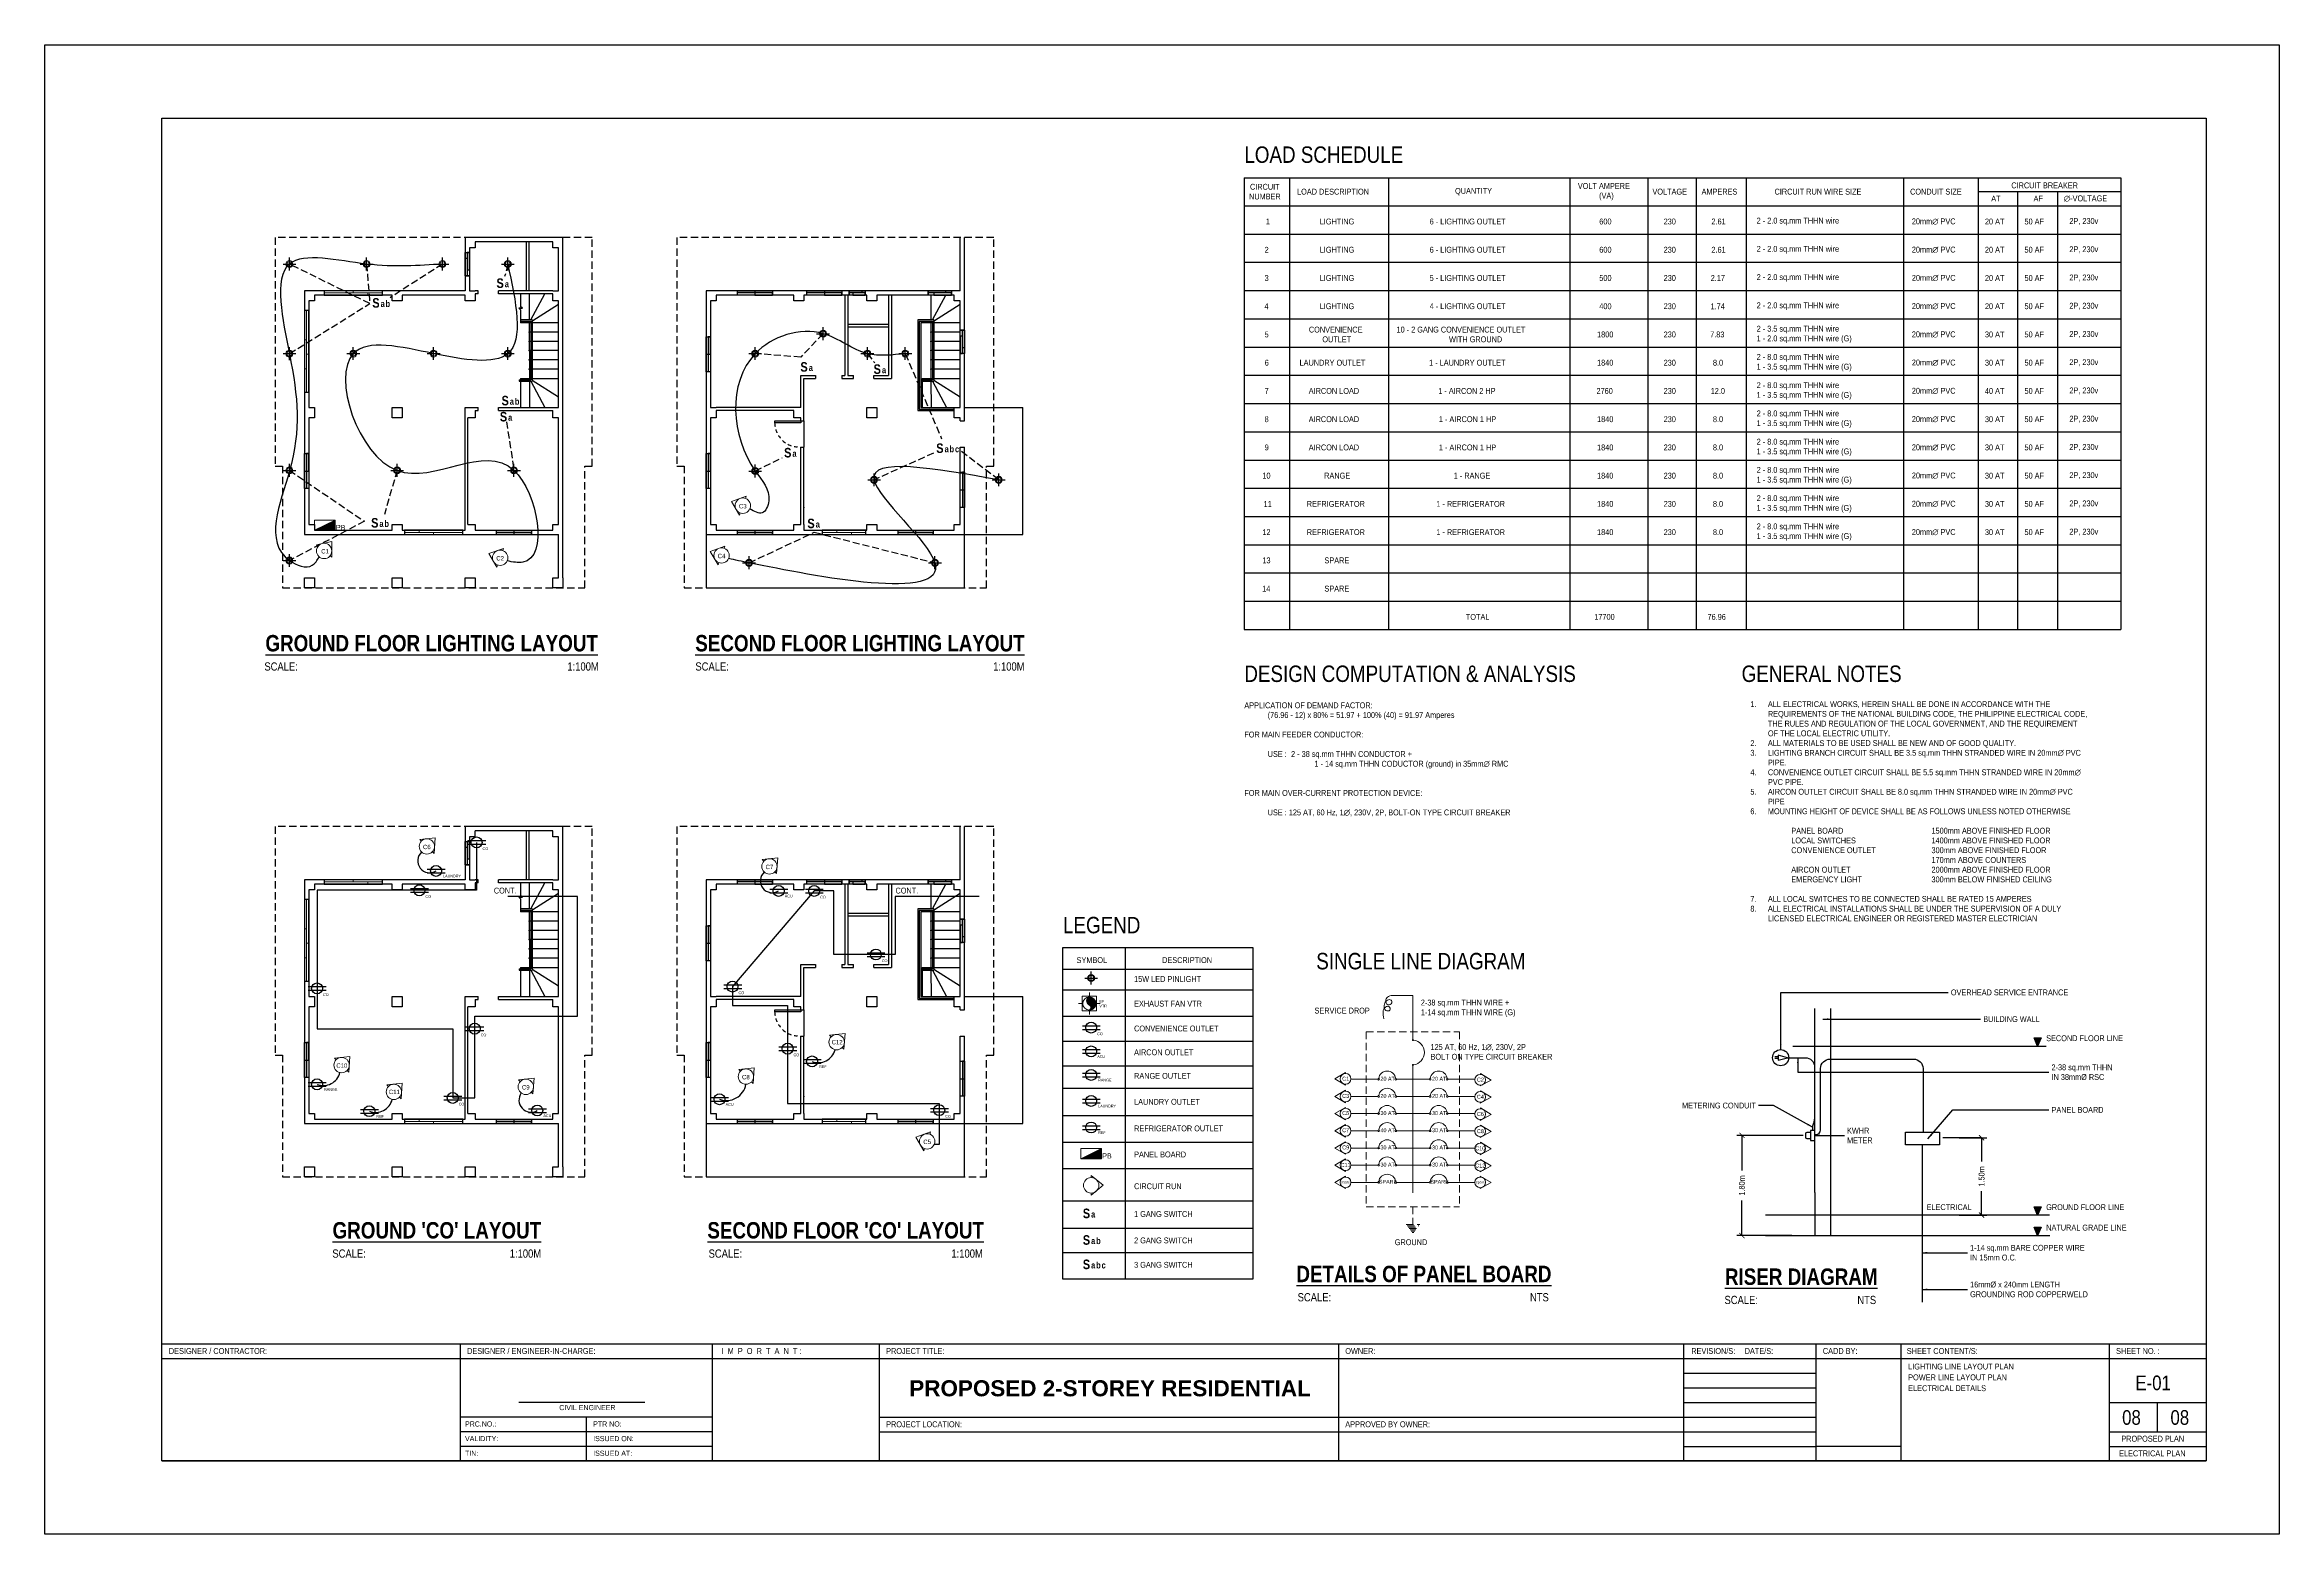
# Model space of a CAD drawing. Header units: inches. Extents: x 7263 to 7501, y 1317 to 1521.
# Drawn here: x 7262.7 to 7339.2, y 1317.1 to 1368.1 of the extents above; entities that cross this region are included whole.
import ezdxf

# ---------------------------------------------------------------- set-up
doc = ezdxf.new("R2010")
doc.units = ezdxf.units.IN
doc.header["$MEASUREMENT"] = 0
for name, pattern in [('ACAD_ISO02W100', [15, 12, -3]), ('HIDDEN', [0.375, 0.25, -0.125]), ('HIDDEN2', [0.1875, 0.125, -0.0625])]:
    doc.linetypes.add(name, pattern=pattern)
for name, color, linetype, lineweight in [('.1', 74, 'Continuous', 9), ('.13', 251, 'Continuous', 13), ('.20', 250, 'Continuous', 15), ('.25', 250, 'Continuous', 25), ('0.25', 250, 'Continuous', 25), ('CIRCUIT RUN', 100, 'Continuous', 20), ('electrical', 118, 'Continuous', 13), ('line', 40, 'Continuous', 13), ('Muebles', 2, 'Continuous', 0), ('roof', 3, 'Continuous', 9)]:
    doc.layers.add(name, color=color, linetype=linetype, lineweight=lineweight)
for name, color, linetype in [('hatch', 14, 'Continuous'), ('Layer1', 1, 'Continuous'), ('Layer15', 7, 'Continuous'), ('Layer2', 2, 'Continuous'), ('Layer3', 3, 'Continuous'), ('Layer6', 6, 'Continuous'), ('Layer8', 8, 'Continuous'), ('PDF10_HJ_10MM 2', 7, 'Continuous'), ('PDF11_Geometry', 7, 'Continuous'), ('text', 7, 'Continuous')]:
    doc.layers.add(name, color=color, linetype=linetype)
doc.styles.add('AYING', font='GOTHIC.TTF')
doc.styles.get("Standard").update_dxf_attribs({"font": ''})
doc.styles.get('Standard').set_extended_font_data('Tw Cen MT Condensed')
doc.dimstyles.new('ISOMETRIC -30', dxfattribs={"dimtxt": 0.2, "dimasz": 0.18, "dimexe": 0.18, "dimexo": 0.0625, "dimgap": 0.09, "dimtad": 0, "dimzin": 0, "dimdsep": 46, "dimtxsty": 'Standard', "dimblk": 'ARCHTICK', "dimcen": 0.09, "dimclrd": 8, "dimclre": 8, "dimclrt": 2, "dimadec": 0, "dimazin": 0, "dimtfac": 1, "dimtofl": 0, "dimtmove": 0, "dimatfit": 3, "dimfxl": 1, "dimtolj": 1, "dimtzin": 0, "dimarcsym": 0})
doc.dimstyles.get("Standard").update_dxf_attribs({"dimtxt": 0.2, "dimasz": 0.18, "dimexe": 0.18, "dimexo": 0.0625, "dimgap": 0.09, "dimtad": 0, "dimzin": 0, "dimdsep": 46, "dimtxsty": 'Standard', "dimblk": 'ARCHTICK', "dimcen": 0.09, "dimclrd": 8, "dimclre": 8, "dimclrt": 2, "dimadec": 0, "dimazin": 0, "dimtfac": 1, "dimtofl": 0, "dimtmove": 0, "dimatfit": 3, "dimfxl": 1, "dimtolj": 1, "dimtzin": 0, "dimarcsym": 0})

# ---------------------------------------------------------------- blocks, each defined once
blk = doc.blocks.new('_ArchTick')
at = {"color": 0, "linetype": 'ByBlock', "const_width": 0.15}
blk.add_lwpolyline([(-0.5, -0.5), (0.5, 0.5)], dxfattribs=at)
blk = doc.blocks.new('*D135')
at = {"layer": 'Defpoints', "color": 0, "transparency": 16777216}
for p in [(7328.177, 1330.693), (7328.177, 1328.045), (7329.005, 1328.045)]:
    blk.add_point(p, dxfattribs=at)
at = {"layer": 'Layer6', "color": 8, "lineweight": -2, "transparency": 16777216}
for p, q in [((7328.24, 1330.693), (7329.185, 1330.693)), ((7329.005, 1330.693), (7329.005, 1329.878)), ((7329.005, 1328.045), (7329.005, 1328.86)), ((7328.24, 1328.045), (7329.185, 1328.045))]:
    blk.add_line(p, q, dxfattribs=at)
at = {"layer": 'Layer6', "color": 8, "lineweight": -2, "transparency": 16777216, "xscale": 0.18, "yscale": 0.18, "zscale": 0.18}
for p, rotation in [((7329.005, 1330.693), 90), ((7329.005, 1328.045), 270)]:
    blk.add_blockref('_ArchTick', p, dxfattribs=dict(at, rotation=rotation))
at = {"layer": 'Layer6', "color": 2, "transparency": 16777216, "insert": (7329.005, 1329.369), "char_height": 0.2, "attachment_point": 5, "rotation": 90}
blk.add_mtext('\\A1;1.50m', dxfattribs=at)
blk = doc.blocks.new('*D136')
at = {"layer": 'Defpoints', "color": 0, "transparency": 16777216}
for p in [(7322.575, 1330.774), (7320.801, 1327.345), (7322.575, 1327.345)]:
    blk.add_point(p, dxfattribs=at)
at = {"layer": 'Layer6', "color": 8, "lineweight": -2, "transparency": 16777216}
for p, q in [((7322.512, 1330.774), (7320.621, 1330.774)), ((7320.801, 1330.774), (7320.801, 1329.568)), ((7320.801, 1327.345), (7320.801, 1328.55)), ((7322.512, 1327.345), (7320.621, 1327.345))]:
    blk.add_line(p, q, dxfattribs=at)
at = {"layer": 'Layer6', "color": 8, "lineweight": -2, "transparency": 16777216, "xscale": 0.18, "yscale": 0.18, "zscale": 0.18}
for p, rotation in [((7320.801, 1330.774), 90), ((7320.801, 1327.345), 270)]:
    blk.add_blockref('_ArchTick', p, dxfattribs=dict(at, rotation=rotation))
at = {"layer": 'Layer6', "color": 2, "transparency": 16777216, "insert": (7320.801, 1329.059), "char_height": 0.2, "attachment_point": 5, "rotation": 90}
blk.add_mtext('\\A1;1.80m', dxfattribs=at)

msp = doc.modelspace()

# ---------------------------------------------------------------- hatches: boundary and pattern name
at = {"layer": '.1'}
h = msp.add_hatch(dxfattribs=at)
h.set_pattern_fill('ANSI31', color=2, scale=0.25)
h.set_pattern_definition([(45, (-10942.884763, -2068.565908), (-0.02209708691, 0.02209708691), [])])
h.paths.add_polyline_path([(7298.459, 1335.512, 0.626564), (7298.441, 1335.25, -0.606657), (7298.459, 1335.062, 0.414214), (7298.684, 1335.287, 0.414214)])
at = {"layer": '.13'}
h = msp.add_hatch(dxfattribs=at)
h.set_pattern_fill('ANSI31', color=0, scale=0.201353, style=0)
h.set_pattern_definition([(45, (7175.544107, 2380.427893), (-0.017797266, 0.017797266), [])])
h.paths.add_polyline_path([(7331.044, 1334.111), (7330.802, 1334.111), (7330.923, 1333.829)])
h = msp.add_hatch(dxfattribs=at)
h.set_pattern_fill('ANSI31', color=0, scale=0.201353, style=0)
h.set_pattern_definition([(45, (7175.544107, 2374.64373), (-0.017797266, 0.017797266), [])])
h.paths.add_polyline_path([(7331.044, 1328.326), (7330.802, 1328.326), (7330.923, 1328.045)])
h = msp.add_hatch(dxfattribs=at)
h.set_pattern_fill('ANSI31', color=0, scale=0.201353, style=0)
h.set_pattern_definition([(45, (7175.544107, 2373.944382), (-0.017797266, 0.017797266), [])])
h.paths.add_polyline_path([(7331.044, 1327.627), (7330.802, 1327.627), (7330.923, 1327.345)])
at = {"layer": 'electrical'}
h = msp.add_hatch(color=8, dxfattribs=at)
h.set_gradient(color1=(122, 133, 130), one_color=1, tint=1)
h.paths.add_polyline_path([(7271.937, 1351.491), (7272.639, 1351.491), (7272.639, 1351.842)])
h = msp.add_hatch(color=8, dxfattribs=at)
h.set_gradient(color1=(122, 133, 130), one_color=1, tint=1)
h.paths.add_polyline_path([(7298.171, 1329.976), (7298.873, 1329.976), (7298.873, 1330.327)])

# ---------------------------------------------------------------- linework, layer by layer
at = {"layer": '.1', "color": 2}
for p, q in [((7298.209, 1335.287), (7298.084, 1335.287)), ((7298.459, 1335.537), (7298.459, 1335.662)), ((7298.459, 1335.037), (7298.459, 1334.912)), ((7298.709, 1335.287), (7298.834, 1335.287))]:
    msp.add_line(p, q, dxfattribs=at)
msp.add_lwpolyline([(7298.209, 1335.537), (7298.709, 1335.537), (7298.709, 1335.037), (7298.209, 1335.037)], close=True, dxfattribs=at)
for centre, radius in [((7271.075, 1360.604), 0.119), ((7271.075, 1360.604), 0.0893), ((7273.718, 1360.604), 0.119), ((7273.718, 1360.604), 0.0893), ((7276.313, 1360.604), 0.119), ((7276.313, 1360.604), 0.0893), ((7278.551, 1360.604), 0.119), ((7278.551, 1360.604), 0.0893), ((7289.343, 1358.222), 0.119), ((7289.343, 1358.222), 0.0893), ((7271.075, 1357.538), 0.119), ((7271.075, 1357.538), 0.0893), ((7273.262, 1357.54), 0.119), ((7273.262, 1357.54), 0.0893), ((7276.012, 1357.54), 0.119), ((7276.012, 1357.54), 0.0893), ((7278.551, 1357.54), 0.119), ((7278.551, 1357.54), 0.0893), ((7287.02, 1357.54), 0.119), ((7287.02, 1357.54), 0.0893), ((7290.862, 1357.54), 0.119), ((7290.862, 1357.54), 0.0893), ((7292.157, 1357.54), 0.119), ((7292.157, 1357.54), 0.0893), ((7271.075, 1353.542), 0.119), ((7271.075, 1353.542), 0.0893), ((7274.762, 1353.542), 0.119), ((7274.762, 1353.542), 0.0893), ((7278.762, 1353.542), 0.119), ((7278.762, 1353.542), 0.0893), ((7287.02, 1353.519), 0.119), ((7287.02, 1353.519), 0.0893), ((7291.091, 1353.218), 0.119), ((7291.091, 1353.218), 0.0893), ((7295.356, 1353.218), 0.119), ((7295.356, 1353.218), 0.0893), ((7271.075, 1350.455), 0.119), ((7271.075, 1350.455), 0.0893), ((7286.812, 1350.376), 0.119), ((7286.812, 1350.376), 0.0893), ((7293.174, 1350.376), 0.119), ((7293.174, 1350.376), 0.0893), ((7298.522, 1336.16), 0.119), ((7298.522, 1336.16), 0.0893), ((7298.459, 1335.287), 0.225)]:
    msp.add_circle(centre, radius, dxfattribs=at)
for centre, radius, start, end in [((7298.513, 1335.376), 0.146, 111.91427, 240.19332), ((7298.401, 1335.151), 0.107, 302.98077, 67.95434)]:
    msp.add_arc(centre, radius, start, end, dxfattribs=at)
at = {"layer": '.20', "color": 0}
for p, q in [((7330.802, 1334.111), (7331.044, 1334.111)), ((7330.802, 1328.326), (7331.044, 1328.326)), ((7330.802, 1327.627), (7331.044, 1327.627))]:
    msp.add_line(p, q, dxfattribs=at)
at = {"layer": '.25', "color": 9, "true_color": 0xc7c8ca}
for p in [(7279.286, 1358.275), (7279.286, 1357.958), (7293.036, 1358.275), (7293.036, 1357.958), (7279.287, 1357.641), (7279.287, 1357.325), (7293.037, 1357.641), (7293.037, 1357.325), (7279.287, 1357.008), (7293.037, 1357.008), (7288.687, 1352.266), (7279.286, 1338.11), (7293.036, 1338.11), (7279.286, 1337.793), (7279.287, 1337.476), (7293.036, 1337.793), (7293.037, 1337.476), (7279.287, 1337.16), (7279.287, 1336.843), (7293.037, 1337.16), (7293.037, 1336.843), (7288.687, 1332.101)]:
    msp.add_point(p, dxfattribs=at)
at = {"layer": '0.25', "color": 0}
for points in [[(7330.923, 1333.829), (7330.802, 1334.111), (7331.044, 1334.111), (7330.923, 1333.829)], [(7330.923, 1328.045), (7330.802, 1328.326), (7331.044, 1328.326), (7330.923, 1328.045)], [(7330.923, 1327.345), (7330.802, 1327.627), (7331.044, 1327.627), (7330.923, 1327.345)]]:
    msp.add_lwpolyline(points, dxfattribs=at)
at = {"layer": 'CIRCUIT RUN'}
for p, q in [((7307.232, 1332.922), (7306.863, 1332.709)), ((7307.232, 1332.496), (7306.863, 1332.709)), ((7307.232, 1332.893), (7307.232, 1332.922)), ((7311.836, 1332.465), (7312.211, 1332.667)), ((7311.849, 1332.891), (7311.848, 1332.862)), ((7311.849, 1332.891), (7312.211, 1332.667)), ((7307.232, 1332.319), (7306.864, 1332.106)), ((7307.232, 1331.894), (7306.864, 1332.106)), ((7307.232, 1332.496), (7307.232, 1332.525)), ((7307.232, 1332.291), (7307.232, 1332.319)), ((7307.232, 1331.894), (7307.232, 1331.922)), ((7311.837, 1332.494), (7311.836, 1332.465)), ((7311.836, 1331.877), (7312.211, 1332.079)), ((7311.837, 1331.906), (7311.836, 1331.877)), ((7311.849, 1332.302), (7311.848, 1332.274)), ((7311.849, 1332.302), (7312.211, 1332.079)), ((7307.232, 1331.731), (7306.864, 1331.518)), ((7307.232, 1331.305), (7306.864, 1331.518)), ((7307.232, 1331.143), (7306.864, 1330.93)), ((7307.232, 1331.702), (7307.232, 1331.731)), ((7307.232, 1331.305), (7307.232, 1331.334)), ((7307.232, 1331.114), (7307.232, 1331.143)), ((7311.836, 1331.289), (7312.211, 1331.491)), ((7311.837, 1331.317), (7311.836, 1331.289)), ((7311.849, 1331.714), (7311.848, 1331.686)), ((7311.849, 1331.126), (7311.848, 1331.098)), ((7311.849, 1331.714), (7312.211, 1331.491)), ((7311.849, 1331.126), (7312.211, 1330.902)), ((7307.232, 1330.717), (7306.864, 1330.93)), ((7307.232, 1330.555), (7306.864, 1330.342)), ((7307.232, 1330.129), (7306.864, 1330.342)), ((7307.232, 1330.717), (7307.232, 1330.746)), ((7307.232, 1330.526), (7307.232, 1330.555)), ((7311.836, 1330.701), (7312.211, 1330.902)), ((7311.837, 1330.729), (7311.836, 1330.701)), ((7311.849, 1330.538), (7311.848, 1330.509)), ((7311.849, 1330.538), (7312.211, 1330.314)), ((7307.232, 1329.966), (7306.864, 1329.754)), ((7307.232, 1329.541), (7306.864, 1329.754)), ((7307.232, 1330.129), (7307.232, 1330.158)), ((7307.232, 1329.938), (7307.232, 1329.966)), ((7311.836, 1330.113), (7312.211, 1330.314)), ((7311.837, 1330.141), (7311.836, 1330.113)), ((7311.836, 1329.524), (7312.211, 1329.726)), ((7311.849, 1329.95), (7311.848, 1329.921)), ((7311.849, 1329.95), (7312.211, 1329.726)), ((7307.232, 1329.378), (7306.864, 1329.165)), ((7307.232, 1328.953), (7306.864, 1329.165)), ((7307.232, 1329.541), (7307.232, 1329.569)), ((7307.232, 1329.35), (7307.232, 1329.378)), ((7307.232, 1328.953), (7307.232, 1328.981)), ((7311.837, 1329.553), (7311.836, 1329.524)), ((7311.842, 1329.35), (7311.842, 1329.378)), ((7311.842, 1329.378), (7312.211, 1329.165)), ((7311.842, 1328.953), (7312.211, 1329.165)), ((7311.842, 1328.953), (7311.842, 1328.981))]:
    msp.add_line(p, q, dxfattribs=at)
for centre in [(7307.232, 1332.709), (7311.842, 1332.678), (7307.232, 1332.106), (7311.842, 1332.09), (7307.232, 1331.518), (7307.232, 1330.93), (7311.842, 1331.502), (7307.232, 1330.342), (7311.842, 1330.913), (7311.842, 1330.325), (7307.232, 1329.754), (7311.842, 1329.737), (7307.232, 1329.165), (7311.842, 1329.165)]:
    msp.add_circle(centre, 0.184, dxfattribs=at)
at = {"layer": 'Defpoints'}
msp.add_lwpolyline([(7262.697, 1368.116), (7339.197, 1368.116), (7339.197, 1317.116), (7262.697, 1317.116)], close=True, dxfattribs=at)
at = {"layer": 'electrical', "color": 1}
for p, q in [((7272.639, 1351.842), (7271.937, 1351.491)), ((7298.873, 1330.327), (7298.171, 1329.976))]:
    msp.add_line(p, q, dxfattribs=at)
at = {"layer": 'electrical', "color": 2, "lineweight": 15}
for points in [[(7286.686, 1352.581), (7286.713, 1352.654), (7286.208, 1352.475), (7286.479, 1352.013), (7286.506, 1352.087)], [(7272.468, 1350.617), (7272.529, 1350.568), (7272.522, 1351.103), (7271.997, 1350.996), (7272.059, 1350.946)], [(7278.38, 1350.797), (7278.406, 1350.871), (7277.902, 1350.691), (7278.173, 1350.229), (7278.2, 1350.303)], [(7285.959, 1350.876), (7285.986, 1350.949), (7285.481, 1350.77), (7285.753, 1350.308), (7285.78, 1350.382)], [(7275.969, 1340.484), (7276.025, 1340.43), (7276.067, 1340.963), (7275.535, 1340.904), (7275.591, 1340.85)], [(7287.697, 1339.8), (7287.753, 1339.745), (7287.795, 1340.279), (7287.263, 1340.22), (7287.319, 1340.166)], [(7289.998, 1333.782), (7290.055, 1333.727), (7290.097, 1334.261), (7289.564, 1334.202), (7289.621, 1334.147)], [(7273.05, 1332.999), (7273.106, 1332.944), (7273.148, 1333.478), (7272.616, 1333.419), (7272.672, 1333.364)], [(7279.356, 1332.255), (7279.413, 1332.2), (7279.455, 1332.734), (7278.922, 1332.675), (7278.979, 1332.62)], [(7286.891, 1332.604), (7286.947, 1332.55), (7286.989, 1333.084), (7286.457, 1333.025), (7286.513, 1332.97)], [(7274.84, 1332.079), (7274.897, 1332.024), (7274.939, 1332.558), (7274.406, 1332.499), (7274.463, 1332.445)], [(7292.998, 1330.816), (7293.024, 1330.89), (7292.52, 1330.711), (7292.791, 1330.249), (7292.818, 1330.323)], [(7298.522, 1328.802), (7298.522, 1328.723), (7298.935, 1329.064), (7298.522, 1329.405), (7298.522, 1329.327)], [(7298.522, 1328.802), (7298.522, 1328.723), (7298.935, 1329.064), (7298.522, 1329.405), (7298.522, 1329.327)]]:
    msp.add_lwpolyline(points, dxfattribs=at)
at = {"layer": 'electrical', "color": 1}
for points in [[(7271.937, 1351.491), (7272.639, 1351.491), (7272.639, 1351.842), (7271.937, 1351.842)], [(7298.171, 1329.976), (7298.873, 1329.976), (7298.873, 1330.327), (7298.171, 1330.327)]]:
    msp.add_lwpolyline(points, close=True, dxfattribs=at)
at = {"layer": 'electrical', "color": 4, "lineweight": 15}
for centre in [(7286.596, 1352.334), (7286.596, 1352.334), (7272.263, 1350.782), (7272.263, 1350.782), (7278.29, 1350.55), (7278.29, 1350.55), (7285.869, 1350.629), (7285.869, 1350.629), (7275.78, 1340.667), (7275.78, 1340.667), (7287.508, 1339.983), (7287.508, 1339.983), (7289.809, 1333.965), (7289.809, 1333.965), (7272.861, 1333.181), (7272.861, 1333.181), (7279.168, 1332.437), (7279.168, 1332.437), (7286.702, 1332.787), (7286.702, 1332.787), (7274.651, 1332.262), (7274.651, 1332.262), (7292.908, 1330.569), (7292.908, 1330.569), (7298.522, 1329.064), (7298.522, 1329.064)]:
    msp.add_circle(centre, 0.263, dxfattribs=at)
at = {"layer": 'hatch', "color": 1, "lineweight": -3}
for p, q in [((7277.183, 1340.865), (7277.795, 1340.865)), ((7277.183, 1340.74), (7277.795, 1340.74)), ((7275.795, 1339.891), (7276.407, 1339.891)), ((7275.795, 1339.766), (7276.407, 1339.766)), ((7275.225, 1339.227), (7275.838, 1339.227)), ((7275.225, 1339.102), (7275.838, 1339.102)), ((7287.523, 1339.207), (7288.135, 1339.207)), ((7287.523, 1339.082), (7288.135, 1339.082)), ((7288.739, 1339.207), (7289.351, 1339.207)), ((7288.739, 1339.082), (7289.351, 1339.082)), ((7290.851, 1337.028), (7291.463, 1337.028)), ((7290.851, 1336.903), (7291.463, 1336.903)), ((7271.721, 1335.869), (7272.333, 1335.869)), ((7271.721, 1335.744), (7272.333, 1335.744)), ((7285.944, 1335.93), (7286.557, 1335.93)), ((7285.944, 1335.805), (7286.557, 1335.805)), ((7277.119, 1334.49), (7277.732, 1334.49)), ((7277.119, 1334.365), (7277.732, 1334.365)), ((7298.222, 1334.527), (7298.834, 1334.527)), ((7298.222, 1334.402), (7298.834, 1334.402)), ((7287.829, 1333.805), (7288.441, 1333.805)), ((7287.829, 1333.68), (7288.441, 1333.68)), ((7298.222, 1333.711), (7298.834, 1333.711)), ((7298.222, 1333.586), (7298.834, 1333.586)), ((7288.669, 1333.367), (7289.282, 1333.367)), ((7288.669, 1333.242), (7289.282, 1333.242)), ((7298.222, 1332.906), (7298.834, 1332.906)), ((7298.222, 1332.781), (7298.834, 1332.781)), ((7271.721, 1332.584), (7272.333, 1332.584)), ((7271.721, 1332.459), (7272.333, 1332.459)), ((7276.365, 1332.121), (7276.977, 1332.121)), ((7276.365, 1331.996), (7276.977, 1331.996)), ((7285.498, 1332.074), (7286.111, 1332.074)), ((7285.498, 1331.949), (7286.111, 1331.949)), ((7298.222, 1332.016), (7298.834, 1332.016)), ((7298.222, 1331.891), (7298.834, 1331.891)), ((7273.511, 1331.665), (7274.124, 1331.665)), ((7273.511, 1331.54), (7274.124, 1331.54)), ((7279.259, 1331.688), (7279.871, 1331.688)), ((7279.259, 1331.563), (7279.871, 1331.563)), ((7293.021, 1331.7), (7293.633, 1331.7)), ((7293.021, 1331.575), (7293.633, 1331.575)), ((7298.222, 1331.105), (7298.834, 1331.105)), ((7298.222, 1330.98), (7298.834, 1330.98))]:
    msp.add_line(p, q, dxfattribs=at)
for centre in [(7277.483, 1340.803), (7276.095, 1339.828), (7275.525, 1339.164), (7287.823, 1339.144), (7289.039, 1339.144), (7291.151, 1336.966), (7272.021, 1335.807), (7286.244, 1335.868), (7277.419, 1334.427), (7298.522, 1334.464), (7288.128, 1333.742), (7288.969, 1333.305), (7298.522, 1333.649), (7272.021, 1332.522), (7298.522, 1332.843), (7276.665, 1332.058), (7285.798, 1332.011), (7298.522, 1331.953), (7273.811, 1331.602), (7279.559, 1331.626), (7293.321, 1331.637), (7298.522, 1331.043)]:
    msp.add_circle(centre, 0.187, dxfattribs=at)
at = {"layer": 'Layer1'}
for p, q in [((7279.387, 1358.691), (7278.987, 1358.691)), ((7279.337, 1358.641), (7278.987, 1358.641)), ((7279.337, 1358.641), (7279.338, 1356.641)), ((7279.387, 1358.691), (7279.388, 1356.591)), ((7293.137, 1358.691), (7292.587, 1358.691)), ((7292.587, 1358.691), (7292.587, 1355.591)), ((7293.087, 1358.641), (7292.637, 1358.641)), ((7292.637, 1358.641), (7292.637, 1355.641)), ((7293.087, 1358.641), (7293.088, 1356.641)), ((7293.137, 1358.691), (7293.138, 1356.591)), ((7278.938, 1356.641), (7278.938, 1356.591)), ((7278.938, 1356.641), (7279.338, 1356.641)), ((7278.938, 1356.591), (7279.388, 1356.591)), ((7292.688, 1356.641), (7292.688, 1356.591)), ((7292.688, 1356.641), (7293.088, 1356.641)), ((7292.688, 1356.591), (7293.138, 1356.591)), ((7292.587, 1355.591), (7293.837, 1355.591)), ((7292.637, 1355.641), (7293.837, 1355.641)), ((7288.687, 1355.241), (7288.687, 1354.341)), ((7279.387, 1338.526), (7278.987, 1338.526)), ((7279.337, 1338.476), (7278.987, 1338.476)), ((7279.337, 1338.476), (7279.338, 1336.476)), ((7279.387, 1338.526), (7279.388, 1336.426)), ((7293.137, 1338.526), (7292.587, 1338.526)), ((7292.587, 1338.526), (7292.587, 1335.426)), ((7293.087, 1338.476), (7292.637, 1338.476)), ((7292.637, 1338.476), (7292.637, 1335.476)), ((7293.087, 1338.476), (7293.088, 1336.476)), ((7293.137, 1338.526), (7293.138, 1336.426)), ((7278.938, 1336.476), (7278.938, 1336.426)), ((7278.938, 1336.476), (7279.338, 1336.476)), ((7292.688, 1336.476), (7292.688, 1336.426)), ((7292.688, 1336.476), (7293.088, 1336.476)), ((7278.938, 1336.426), (7279.388, 1336.426)), ((7292.688, 1336.426), (7293.138, 1336.426)), ((7288.687, 1335.076), (7288.687, 1334.176)), ((7292.587, 1335.426), (7293.837, 1335.426)), ((7292.637, 1335.476), (7293.837, 1335.476))]:
    msp.add_line(p, q, dxfattribs=at)
for points in [[(7277.087, 1360.204), (7277.087, 1361.004), (7277.237, 1361.004), (7277.237, 1360.204)], [(7272.262, 1359.691), (7272.262, 1359.541), (7274.262, 1359.541), (7274.262, 1359.691)], [(7286.412, 1359.691), (7287.612, 1359.691), (7287.612, 1359.541), (7286.412, 1359.541)], [(7288.787, 1359.691), (7289.987, 1359.691), (7289.987, 1359.541), (7288.787, 1359.541)], [(7290.237, 1359.691), (7290.787, 1359.691), (7290.787, 1359.541), (7290.237, 1359.541)], [(7292.937, 1359.691), (7293.737, 1359.691), (7293.737, 1359.541), (7292.937, 1359.541)], [(7271.587, 1356.216), (7271.737, 1356.216), (7271.737, 1359.016), (7271.587, 1359.016)], [(7285.337, 1356.916), (7285.337, 1358.116), (7285.487, 1358.116), (7285.487, 1356.916)], [(7294.187, 1358.341), (7294.187, 1357.541), (7294.037, 1357.541), (7294.037, 1358.341)], [(7271.587, 1352.916), (7271.587, 1354.116), (7271.737, 1354.116), (7271.737, 1352.916)], [(7285.337, 1352.916), (7285.337, 1354.116), (7285.487, 1354.116), (7285.487, 1352.916)], [(7294.037, 1352.276), (7294.037, 1353.476), (7294.187, 1353.476), (7294.187, 1352.276)], [(7277.012, 1351.341), (7277.012, 1351.491), (7275.012, 1351.491), (7275.012, 1351.341)], [(7278.162, 1351.491), (7279.362, 1351.491), (7279.362, 1351.341), (7278.162, 1351.341)], [(7286.412, 1351.491), (7287.612, 1351.491), (7287.612, 1351.341), (7286.412, 1351.341)], [(7290.812, 1351.341), (7290.812, 1351.491), (7289.312, 1351.491), (7289.312, 1351.341)], [(7291.912, 1351.491), (7293.112, 1351.491), (7293.112, 1351.341), (7291.912, 1351.341)], [(7277.087, 1340.039), (7277.087, 1340.839), (7277.237, 1340.839), (7277.237, 1340.039)], [(7272.262, 1339.526), (7272.262, 1339.376), (7274.262, 1339.376), (7274.262, 1339.526)], [(7286.412, 1339.526), (7287.612, 1339.526), (7287.612, 1339.376), (7286.412, 1339.376)], [(7288.787, 1339.526), (7289.987, 1339.526), (7289.987, 1339.376), (7288.787, 1339.376)], [(7290.237, 1339.526), (7290.787, 1339.526), (7290.787, 1339.376), (7290.237, 1339.376)], [(7292.937, 1339.526), (7293.737, 1339.526), (7293.737, 1339.376), (7292.937, 1339.376)], [(7271.587, 1336.051), (7271.737, 1336.051), (7271.737, 1338.851), (7271.587, 1338.851)], [(7294.187, 1338.176), (7294.187, 1337.376), (7294.037, 1337.376), (7294.037, 1338.176)], [(7285.337, 1336.751), (7285.337, 1337.951), (7285.487, 1337.951), (7285.487, 1336.751)], [(7271.587, 1332.751), (7271.587, 1333.951), (7271.737, 1333.951), (7271.737, 1332.751)], [(7285.337, 1332.751), (7285.337, 1333.951), (7285.487, 1333.951), (7285.487, 1332.751)], [(7294.037, 1332.111), (7294.037, 1333.311), (7294.187, 1333.311), (7294.187, 1332.111)], [(7277.012, 1331.176), (7277.012, 1331.326), (7275.012, 1331.326), (7275.012, 1331.176)], [(7278.162, 1331.326), (7279.362, 1331.326), (7279.362, 1331.176), (7278.162, 1331.176)], [(7286.412, 1331.326), (7287.612, 1331.326), (7287.612, 1331.176), (7286.412, 1331.176)], [(7290.812, 1331.176), (7290.812, 1331.326), (7289.312, 1331.326), (7289.312, 1331.176)], [(7291.912, 1331.326), (7293.112, 1331.326), (7293.112, 1331.176), (7291.912, 1331.176)]]:
    msp.add_lwpolyline(points, close=True, dxfattribs=at)
at = {"layer": 'Layer1', "linetype": 'HIDDEN2'}
for centre in [(7288.532, 1355.185), (7288.532, 1335.02)]:
    msp.add_arc(centre, 0.846, 181.27068, 273.70843, dxfattribs=at)
at = {"layer": 'Layer15', "color": 0, "ltscale": 0.02}
for p, q in [((7270.855, 1360.604), (7271.296, 1360.604)), ((7271.075, 1360.385), (7271.075, 1360.827)), ((7273.498, 1360.604), (7273.939, 1360.604)), ((7273.718, 1360.385), (7273.718, 1360.827)), ((7276.092, 1360.604), (7276.534, 1360.604)), ((7276.313, 1360.385), (7276.313, 1360.827)), ((7278.33, 1360.604), (7278.772, 1360.604)), ((7278.551, 1360.385), (7278.551, 1360.827)), ((7289.122, 1358.222), (7289.563, 1358.222)), ((7289.343, 1358.003), (7289.343, 1358.445)), ((7270.855, 1357.538), (7271.296, 1357.538)), ((7271.075, 1357.319), (7271.075, 1357.761)), ((7273.041, 1357.54), (7273.483, 1357.54)), ((7273.262, 1357.322), (7273.262, 1357.763)), ((7275.791, 1357.54), (7276.233, 1357.54)), ((7276.012, 1357.322), (7276.012, 1357.763)), ((7278.33, 1357.54), (7278.772, 1357.54)), ((7278.551, 1357.322), (7278.551, 1357.763)), ((7286.799, 1357.54), (7287.241, 1357.54)), ((7287.02, 1357.322), (7287.02, 1357.763)), ((7290.641, 1357.54), (7291.083, 1357.54)), ((7290.862, 1357.322), (7290.862, 1357.763)), ((7291.936, 1357.54), (7292.377, 1357.54)), ((7292.157, 1357.322), (7292.157, 1357.763)), ((7270.855, 1353.542), (7271.296, 1353.542)), ((7271.075, 1353.324), (7271.075, 1353.765)), ((7274.541, 1353.542), (7274.983, 1353.542)), ((7274.762, 1353.324), (7274.762, 1353.765)), ((7278.541, 1353.542), (7278.983, 1353.542)), ((7278.762, 1353.324), (7278.762, 1353.765)), ((7286.799, 1353.519), (7287.241, 1353.519)), ((7287.02, 1353.3), (7287.02, 1353.741)), ((7291.091, 1352.999), (7291.091, 1353.44)), ((7295.356, 1352.999), (7295.356, 1353.44)), ((7290.871, 1353.218), (7291.312, 1353.218)), ((7295.135, 1353.218), (7295.576, 1353.218)), ((7270.855, 1350.455), (7271.296, 1350.455)), ((7271.075, 1350.236), (7271.075, 1350.678)), ((7286.591, 1350.376), (7287.032, 1350.376)), ((7286.812, 1350.158), (7286.812, 1350.599)), ((7292.953, 1350.376), (7293.394, 1350.376)), ((7293.174, 1350.158), (7293.174, 1350.599)), ((7298.301, 1336.16), (7298.742, 1336.16)), ((7298.522, 1335.942), (7298.522, 1336.383))]:
    msp.add_line(p, q, dxfattribs=at)
at = {"layer": 'Layer2'}
for p, q in [((7279.285, 1359.591), (7279.286, 1358.691)), ((7279.341, 1358.691), (7279.823, 1359.591)), ((7293.035, 1359.541), (7293.036, 1358.691)), ((7293.091, 1358.691), (7293.546, 1359.541)), ((7279.286, 1358.591), (7280.289, 1359.227)), ((7279.286, 1358.641), (7279.286, 1358.591)), ((7279.286, 1358.591), (7279.314, 1358.641)), ((7293.036, 1358.591), (7294.039, 1359.227)), ((7293.036, 1358.641), (7293.036, 1358.591)), ((7293.036, 1358.591), (7293.064, 1358.641)), ((7279.288, 1358.591), (7278.987, 1358.591)), ((7279.286, 1358.591), (7279.288, 1356.691)), ((7279.337, 1358.591), (7279.286, 1358.591)), ((7279.337, 1358.275), (7279.286, 1358.275)), ((7279.338, 1357.958), (7279.286, 1357.958)), ((7280.287, 1358.591), (7279.387, 1358.591)), ((7280.287, 1358.275), (7279.387, 1358.275)), ((7280.288, 1357.958), (7279.388, 1357.958)), ((7293.038, 1358.591), (7292.687, 1358.591)), ((7292.687, 1358.591), (7292.687, 1355.691)), ((7293.036, 1358.591), (7293.038, 1356.691)), ((7293.087, 1358.591), (7293.036, 1358.591)), ((7293.087, 1358.275), (7293.036, 1358.275)), ((7293.088, 1357.958), (7293.036, 1357.958)), ((7294.037, 1358.591), (7293.137, 1358.591)), ((7294.037, 1358.275), (7293.137, 1358.275)), ((7294.038, 1357.958), (7293.138, 1357.958)), ((7279.337, 1357.641), (7279.286, 1357.641)), ((7279.338, 1357.325), (7279.287, 1357.325)), ((7280.287, 1357.641), (7279.387, 1357.641)), ((7280.288, 1357.325), (7279.388, 1357.325)), ((7293.087, 1357.641), (7293.036, 1357.641)), ((7293.088, 1357.325), (7293.037, 1357.325)), ((7294.037, 1357.641), (7293.137, 1357.641)), ((7294.038, 1357.325), (7293.138, 1357.325)), ((7278.988, 1356.691), (7278.988, 1356.641)), ((7278.988, 1356.691), (7279.338, 1356.691)), ((7278.988, 1356.591), (7278.989, 1355.691)), ((7279.339, 1357.008), (7279.288, 1357.008)), ((7279.288, 1356.691), (7279.314, 1356.641)), ((7279.288, 1356.691), (7279.338, 1356.659)), ((7279.288, 1356.591), (7279.289, 1355.691)), ((7279.341, 1356.591), (7279.822, 1355.692)), ((7279.388, 1356.691), (7280.29, 1356.691)), ((7279.388, 1356.628), (7280.289, 1356.056)), ((7280.289, 1357.008), (7279.389, 1357.008)), ((7292.738, 1356.691), (7292.738, 1356.641)), ((7292.738, 1356.691), (7293.088, 1356.691)), ((7292.738, 1356.591), (7292.739, 1355.691)), ((7293.089, 1357.008), (7293.038, 1357.008)), ((7293.038, 1356.691), (7293.064, 1356.641)), ((7293.038, 1356.691), (7293.088, 1356.659)), ((7293.038, 1356.591), (7293.039, 1355.691)), ((7293.091, 1356.591), (7293.572, 1355.692)), ((7293.138, 1356.691), (7294.04, 1356.691)), ((7293.138, 1356.628), (7294.039, 1356.056)), ((7294.039, 1357.008), (7293.139, 1357.008)), ((7292.687, 1355.691), (7293.837, 1355.691)), ((7279.285, 1339.426), (7279.286, 1338.526)), ((7279.286, 1338.426), (7280.289, 1339.062)), ((7279.341, 1338.526), (7279.823, 1339.426)), ((7293.035, 1339.376), (7293.036, 1338.526)), ((7293.036, 1338.426), (7294.039, 1339.062)), ((7293.091, 1338.526), (7293.546, 1339.376)), ((7279.288, 1338.426), (7278.987, 1338.426)), ((7279.286, 1338.476), (7279.286, 1338.426)), ((7279.286, 1338.426), (7279.314, 1338.476)), ((7279.286, 1338.426), (7279.288, 1336.526)), ((7279.337, 1338.426), (7279.286, 1338.426)), ((7279.337, 1338.11), (7279.286, 1338.11)), ((7280.287, 1338.426), (7279.387, 1338.426)), ((7280.287, 1338.11), (7279.387, 1338.11)), ((7293.038, 1338.426), (7292.687, 1338.426)), ((7292.687, 1338.426), (7292.687, 1335.526)), ((7293.036, 1338.476), (7293.036, 1338.426)), ((7293.036, 1338.426), (7293.064, 1338.476)), ((7293.036, 1338.426), (7293.038, 1336.526)), ((7293.087, 1338.426), (7293.036, 1338.426)), ((7293.087, 1338.11), (7293.036, 1338.11)), ((7294.037, 1338.426), (7293.137, 1338.426)), ((7294.037, 1338.11), (7293.137, 1338.11)), ((7279.338, 1337.793), (7279.286, 1337.793)), ((7279.337, 1337.476), (7279.286, 1337.476)), ((7280.287, 1337.476), (7279.387, 1337.476)), ((7280.288, 1337.793), (7279.388, 1337.793)), ((7293.088, 1337.793), (7293.036, 1337.793)), ((7293.087, 1337.476), (7293.036, 1337.476)), ((7294.037, 1337.476), (7293.137, 1337.476)), ((7294.038, 1337.793), (7293.138, 1337.793)), ((7278.988, 1336.526), (7278.988, 1336.476)), ((7278.988, 1336.526), (7279.338, 1336.526)), ((7279.338, 1337.16), (7279.287, 1337.16)), ((7279.339, 1336.843), (7279.288, 1336.843)), ((7279.288, 1336.526), (7279.314, 1336.476)), ((7279.288, 1336.526), (7279.338, 1336.494)), ((7280.288, 1337.16), (7279.388, 1337.16)), ((7279.388, 1336.526), (7280.29, 1336.526)), ((7279.388, 1336.463), (7280.289, 1335.891)), ((7280.289, 1336.843), (7279.389, 1336.843)), ((7292.738, 1336.526), (7292.738, 1336.476)), ((7292.738, 1336.526), (7293.088, 1336.526)), ((7293.088, 1337.16), (7293.037, 1337.16)), ((7293.089, 1336.843), (7293.038, 1336.843)), ((7293.038, 1336.526), (7293.064, 1336.476)), ((7293.038, 1336.526), (7293.088, 1336.494)), ((7294.038, 1337.16), (7293.138, 1337.16)), ((7293.138, 1336.526), (7294.04, 1336.526)), ((7293.138, 1336.463), (7294.039, 1335.891)), ((7294.039, 1336.843), (7293.139, 1336.843)), ((7278.988, 1336.426), (7278.989, 1335.526)), ((7279.288, 1336.426), (7279.289, 1335.526)), ((7279.341, 1336.426), (7279.822, 1335.527)), ((7292.738, 1336.426), (7292.739, 1335.526)), ((7293.038, 1336.426), (7293.039, 1335.526)), ((7293.091, 1336.426), (7293.572, 1335.527)), ((7292.687, 1335.526), (7293.837, 1335.526)), ((7283.24, 1321.632), (7278.929, 1321.632))]:
    msp.add_line(p, q, dxfattribs=at)
for points in [[(7277.237, 1360.404), (7277.237, 1361.004), (7277.162, 1361.004), (7277.162, 1360.404)], [(7277.162, 1360.804), (7277.162, 1360.204), (7277.087, 1360.204), (7277.087, 1360.804)], [(7287.012, 1359.616), (7286.412, 1359.616), (7286.412, 1359.691), (7287.012, 1359.691)], [(7287.012, 1359.541), (7287.612, 1359.541), (7287.612, 1359.616), (7287.012, 1359.616)], [(7289.387, 1359.616), (7288.787, 1359.616), (7288.787, 1359.691), (7289.387, 1359.691)], [(7289.387, 1359.541), (7289.987, 1359.541), (7289.987, 1359.616), (7289.387, 1359.616)], [(7290.665, 1359.616), (7290.237, 1359.616), (7290.237, 1359.691), (7290.665, 1359.691)], [(7290.787, 1359.616), (7290.358, 1359.616), (7290.358, 1359.541), (7290.787, 1359.541)], [(7293.537, 1359.616), (7292.937, 1359.616), (7292.937, 1359.691), (7293.537, 1359.691)], [(7293.137, 1359.541), (7293.737, 1359.541), (7293.737, 1359.616), (7293.137, 1359.616)], [(7285.487, 1357.516), (7285.487, 1358.116), (7285.412, 1358.116), (7285.412, 1357.516)], [(7294.037, 1358.141), (7294.037, 1357.541), (7294.112, 1357.541), (7294.112, 1358.141)], [(7294.112, 1357.741), (7294.112, 1358.341), (7294.187, 1358.341), (7294.187, 1357.741)], [(7285.412, 1357.516), (7285.412, 1356.916), (7285.337, 1356.916), (7285.337, 1357.516)], [(7287.687, 1355.241), (7288.587, 1355.241), (7288.587, 1355.166), (7287.687, 1355.166)], [(7271.737, 1353.516), (7271.737, 1354.116), (7271.662, 1354.116), (7271.662, 1353.516)], [(7285.487, 1353.516), (7285.487, 1354.116), (7285.412, 1354.116), (7285.412, 1353.516)], [(7271.662, 1353.516), (7271.662, 1352.916), (7271.587, 1352.916), (7271.587, 1353.516)], [(7285.412, 1353.516), (7285.412, 1352.916), (7285.337, 1352.916), (7285.337, 1353.516)], [(7294.187, 1352.876), (7294.187, 1353.476), (7294.112, 1353.476), (7294.112, 1352.876)], [(7294.112, 1352.876), (7294.112, 1352.276), (7294.037, 1352.276), (7294.037, 1352.876)], [(7278.762, 1351.416), (7278.162, 1351.416), (7278.162, 1351.491), (7278.762, 1351.491)], [(7278.762, 1351.341), (7279.362, 1351.341), (7279.362, 1351.416), (7278.762, 1351.416)], [(7287.012, 1351.416), (7286.412, 1351.416), (7286.412, 1351.491), (7287.012, 1351.491)], [(7287.012, 1351.341), (7287.612, 1351.341), (7287.612, 1351.416), (7287.012, 1351.416)], [(7292.512, 1351.416), (7291.912, 1351.416), (7291.912, 1351.491), (7292.512, 1351.491)], [(7292.512, 1351.341), (7293.112, 1351.341), (7293.112, 1351.416), (7292.512, 1351.416)], [(7277.162, 1340.639), (7277.162, 1340.039), (7277.087, 1340.039), (7277.087, 1340.639)], [(7277.237, 1340.239), (7277.237, 1340.839), (7277.162, 1340.839), (7277.162, 1340.239)], [(7287.012, 1339.451), (7286.412, 1339.451), (7286.412, 1339.526), (7287.012, 1339.526)], [(7289.387, 1339.451), (7288.787, 1339.451), (7288.787, 1339.526), (7289.387, 1339.526)], [(7290.665, 1339.451), (7290.237, 1339.451), (7290.237, 1339.526), (7290.665, 1339.526)], [(7293.537, 1339.451), (7292.937, 1339.451), (7292.937, 1339.526), (7293.537, 1339.526)], [(7287.012, 1339.376), (7287.612, 1339.376), (7287.612, 1339.451), (7287.012, 1339.451)], [(7289.387, 1339.376), (7289.987, 1339.376), (7289.987, 1339.451), (7289.387, 1339.451)], [(7290.787, 1339.451), (7290.358, 1339.451), (7290.358, 1339.376), (7290.787, 1339.376)], [(7293.137, 1339.376), (7293.737, 1339.376), (7293.737, 1339.451), (7293.137, 1339.451)], [(7294.112, 1337.576), (7294.112, 1338.176), (7294.187, 1338.176), (7294.187, 1337.576)], [(7285.412, 1337.351), (7285.412, 1336.751), (7285.337, 1336.751), (7285.337, 1337.351)], [(7285.487, 1337.351), (7285.487, 1337.951), (7285.412, 1337.951), (7285.412, 1337.351)], [(7294.037, 1337.976), (7294.037, 1337.376), (7294.112, 1337.376), (7294.112, 1337.976)], [(7287.687, 1335.076), (7288.587, 1335.076), (7288.587, 1335.001), (7287.687, 1335.001)], [(7271.737, 1333.351), (7271.737, 1333.951), (7271.662, 1333.951), (7271.662, 1333.351)], [(7285.487, 1333.351), (7285.487, 1333.951), (7285.412, 1333.951), (7285.412, 1333.351)], [(7271.662, 1333.351), (7271.662, 1332.751), (7271.587, 1332.751), (7271.587, 1333.351)], [(7285.412, 1333.351), (7285.412, 1332.751), (7285.337, 1332.751), (7285.337, 1333.351)], [(7294.112, 1332.711), (7294.112, 1332.111), (7294.037, 1332.111), (7294.037, 1332.711)], [(7294.187, 1332.711), (7294.187, 1333.311), (7294.112, 1333.311), (7294.112, 1332.711)], [(7278.762, 1331.251), (7278.162, 1331.251), (7278.162, 1331.326), (7278.762, 1331.326)], [(7278.762, 1331.176), (7279.362, 1331.176), (7279.362, 1331.251), (7278.762, 1331.251)], [(7287.012, 1331.251), (7286.412, 1331.251), (7286.412, 1331.326), (7287.012, 1331.326)], [(7287.012, 1331.176), (7287.612, 1331.176), (7287.612, 1331.251), (7287.012, 1331.251)], [(7292.512, 1331.251), (7291.912, 1331.251), (7291.912, 1331.326), (7292.512, 1331.326)], [(7292.512, 1331.176), (7293.112, 1331.176), (7293.112, 1331.251), (7292.512, 1331.251)]]:
    msp.add_lwpolyline(points, close=True, dxfattribs=at)
at = {"layer": 'Layer3'}
for p, q in [((7280.437, 1361.516), (7277.087, 1361.516)), ((7277.087, 1361.516), (7277.087, 1359.691)), ((7277.437, 1361.166), (7277.237, 1361.166)), ((7277.237, 1361.166), (7277.237, 1359.691)), ((7277.437, 1361.366), (7277.437, 1361.166)), ((7280.087, 1361.366), (7277.437, 1361.366)), ((7279.187, 1359.691), (7279.187, 1361.366)), ((7279.287, 1359.691), (7279.287, 1361.366)), ((7280.087, 1361.166), (7280.087, 1361.366)), ((7280.287, 1361.166), (7280.087, 1361.166)), ((7280.287, 1359.691), (7280.287, 1361.166)), ((7280.437, 1349.866), (7280.437, 1361.516)), ((7294.037, 1359.691), (7294.037, 1361.516)), ((7294.187, 1355.241), (7294.187, 1361.516)), ((7277.087, 1360.204), (7277.237, 1360.204)), ((7277.087, 1359.691), (7271.587, 1359.691)), ((7271.587, 1359.691), (7271.587, 1351.341)), ((7271.937, 1359.541), (7271.937, 1359.341)), ((7274.587, 1359.541), (7271.937, 1359.541)), ((7274.587, 1359.341), (7274.587, 1359.541)), ((7274.937, 1359.541), (7274.937, 1359.341)), ((7277.087, 1359.541), (7274.937, 1359.541)), ((7277.087, 1359.341), (7277.087, 1359.541)), ((7277.237, 1359.691), (7277.437, 1359.691)), ((7277.537, 1359.691), (7277.437, 1359.691)), ((7277.437, 1359.591), (7277.437, 1359.341)), ((7277.537, 1359.591), (7277.437, 1359.591)), ((7277.537, 1359.591), (7277.537, 1359.691)), ((7280.087, 1359.691), (7278.237, 1359.691)), ((7278.237, 1359.591), (7278.237, 1359.691)), ((7280.087, 1359.591), (7278.237, 1359.591)), ((7280.087, 1359.691), (7280.287, 1359.691)), ((7280.087, 1359.341), (7280.087, 1359.591)), ((7294.037, 1359.691), (7285.337, 1359.691)), ((7285.337, 1359.691), (7285.337, 1351.341)), ((7285.687, 1359.541), (7285.687, 1359.341)), ((7288.337, 1359.541), (7285.687, 1359.541)), ((7288.337, 1359.341), (7288.337, 1359.541)), ((7288.687, 1359.541), (7288.687, 1359.341)), ((7290.837, 1359.541), (7288.687, 1359.541)), ((7290.087, 1359.541), (7290.087, 1356.791)), ((7290.187, 1359.541), (7290.187, 1356.791)), ((7290.237, 1359.691), (7290.237, 1359.541)), ((7290.837, 1359.341), (7290.837, 1359.541)), ((7291.187, 1359.541), (7291.187, 1359.341)), ((7293.837, 1359.541), (7291.187, 1359.541)), ((7291.587, 1359.541), (7291.587, 1356.791)), ((7291.687, 1359.541), (7291.687, 1356.691)), ((7292.937, 1359.691), (7292.937, 1359.541)), ((7293.837, 1359.341), (7293.837, 1359.541)), ((7271.937, 1359.341), (7271.737, 1359.341)), ((7271.737, 1359.341), (7271.737, 1355.691)), ((7274.937, 1359.341), (7274.587, 1359.341)), ((7277.437, 1359.341), (7277.087, 1359.341)), ((7280.287, 1359.341), (7280.087, 1359.341)), ((7280.287, 1355.691), (7280.287, 1359.341)), ((7285.687, 1359.341), (7285.487, 1359.341)), ((7285.487, 1359.341), (7285.487, 1355.691)), ((7288.687, 1359.341), (7288.337, 1359.341)), ((7291.187, 1359.341), (7290.837, 1359.341)), ((7294.037, 1359.341), (7293.837, 1359.341)), ((7294.037, 1355.691), (7294.037, 1359.341)), ((7291.587, 1358.541), (7290.187, 1358.541)), ((7291.587, 1358.441), (7290.187, 1358.441)), ((7294.187, 1358.341), (7294.037, 1358.341)), ((7288.587, 1355.691), (7288.587, 1356.791)), ((7288.587, 1356.791), (7289.087, 1356.791)), ((7288.687, 1355.241), (7288.687, 1356.691)), ((7288.687, 1356.691), (7289.087, 1356.691)), ((7289.087, 1356.791), (7289.087, 1356.691)), ((7289.987, 1356.791), (7290.087, 1356.791)), ((7289.987, 1356.791), (7289.987, 1356.691)), ((7289.987, 1356.691), (7290.387, 1356.691)), ((7290.187, 1356.791), (7290.387, 1356.791)), ((7290.387, 1356.691), (7290.387, 1356.791)), ((7291.087, 1356.791), (7291.587, 1356.791)), ((7291.087, 1356.691), (7291.087, 1356.791)), ((7291.087, 1356.691), (7291.687, 1356.691)), ((7271.737, 1355.691), (7271.937, 1355.691)), ((7271.937, 1355.691), (7271.937, 1355.341)), ((7274.587, 1355.691), (7274.937, 1355.691)), ((7274.587, 1355.341), (7274.587, 1355.691)), ((7274.937, 1355.691), (7274.937, 1355.341)), ((7277.087, 1355.691), (7277.437, 1355.691)), ((7277.087, 1355.341), (7277.087, 1355.691)), ((7277.437, 1355.691), (7277.537, 1355.691)), ((7277.437, 1355.591), (7277.437, 1355.341)), ((7277.437, 1355.591), (7277.537, 1355.591)), ((7277.537, 1355.591), (7277.537, 1355.691)), ((7278.237, 1355.691), (7280.087, 1355.691)), ((7278.237, 1355.591), (7278.237, 1355.691)), ((7278.237, 1355.591), (7280.087, 1355.591)), ((7280.087, 1355.691), (7280.287, 1355.691)), ((7280.087, 1355.341), (7280.087, 1355.591)), ((7285.487, 1355.691), (7285.687, 1355.691)), ((7288.587, 1355.691), (7285.687, 1355.691)), ((7285.687, 1355.591), (7285.687, 1355.341)), ((7288.337, 1355.591), (7285.687, 1355.591)), ((7288.337, 1355.341), (7288.337, 1355.591)), ((7290.837, 1355.691), (7291.187, 1355.691)), ((7290.837, 1355.341), (7290.837, 1355.691)), ((7291.187, 1355.691), (7291.187, 1355.341)), ((7293.837, 1355.691), (7294.037, 1355.691)), ((7293.837, 1355.341), (7293.837, 1355.691)), ((7294.187, 1355.691), (7296.187, 1355.691)), ((7296.187, 1351.341), (7296.187, 1355.691)), ((7271.937, 1355.341), (7271.737, 1355.341)), ((7271.737, 1355.341), (7271.737, 1351.691)), ((7274.937, 1355.341), (7274.587, 1355.341)), ((7277.087, 1351.691), (7277.087, 1355.341)), ((7277.437, 1355.341), (7277.187, 1355.341)), ((7277.187, 1351.691), (7277.187, 1355.341)), ((7280.287, 1355.341), (7280.087, 1355.341)), ((7280.287, 1351.691), (7280.287, 1355.341)), ((7285.687, 1355.341), (7285.487, 1355.341)), ((7285.487, 1355.341), (7285.487, 1351.691)), ((7288.587, 1355.341), (7288.337, 1355.341)), ((7288.587, 1355.241), (7288.587, 1355.341)), ((7288.587, 1355.241), (7288.687, 1355.241)), ((7291.187, 1355.341), (7290.837, 1355.341)), ((7294.037, 1355.341), (7293.837, 1355.341)), ((7294.037, 1355.241), (7294.037, 1355.341)), ((7294.037, 1355.241), (7294.187, 1355.241)), ((7288.587, 1351.691), (7288.587, 1354.341)), ((7288.587, 1354.341), (7288.687, 1354.341)), ((7288.687, 1351.691), (7288.687, 1354.341)), ((7294.037, 1351.691), (7294.037, 1354.341)), ((7294.037, 1354.341), (7294.187, 1354.341)), ((7294.187, 1351.341), (7294.187, 1354.341)), ((7271.587, 1351.341), (7280.287, 1351.341)), ((7271.737, 1351.691), (7271.937, 1351.691)), ((7271.937, 1351.691), (7271.937, 1351.491)), ((7271.937, 1351.491), (7274.587, 1351.491)), ((7274.587, 1351.691), (7274.937, 1351.691)), ((7274.587, 1351.491), (7274.587, 1351.691)), ((7274.937, 1351.691), (7274.937, 1351.491)), ((7274.937, 1351.491), (7277.087, 1351.491)), ((7277.087, 1351.491), (7277.087, 1351.691)), ((7277.187, 1351.691), (7277.437, 1351.691)), ((7277.437, 1351.691), (7277.437, 1351.491)), ((7277.437, 1351.491), (7280.087, 1351.491)), ((7280.087, 1351.691), (7280.287, 1351.691)), ((7280.087, 1351.491), (7280.087, 1351.691)), ((7280.287, 1349.866), (7280.287, 1351.341)), ((7285.337, 1351.341), (7294.187, 1351.341)), ((7285.337, 1351.341), (7285.337, 1349.516)), ((7285.487, 1351.691), (7285.687, 1351.691)), ((7285.687, 1351.691), (7285.687, 1351.491)), ((7285.687, 1351.491), (7288.337, 1351.491)), ((7288.337, 1351.691), (7288.587, 1351.691)), ((7288.337, 1351.491), (7288.337, 1351.691)), ((7288.687, 1351.691), (7288.687, 1351.491)), ((7288.687, 1351.491), (7290.837, 1351.491)), ((7290.837, 1351.691), (7291.187, 1351.691)), ((7290.837, 1351.491), (7290.837, 1351.691)), ((7291.187, 1351.691), (7291.187, 1351.491)), ((7291.187, 1351.491), (7293.837, 1351.491)), ((7293.837, 1351.691), (7294.037, 1351.691)), ((7293.837, 1351.491), (7293.837, 1351.691)), ((7294.187, 1349.516), (7294.187, 1351.341)), ((7294.187, 1351.341), (7296.187, 1351.341)), ((7285.337, 1349.516), (7294.187, 1349.516)), ((7280.437, 1341.351), (7277.087, 1341.351)), ((7277.087, 1341.351), (7277.087, 1339.526)), ((7280.087, 1341.201), (7277.437, 1341.201)), ((7277.437, 1341.001), (7277.437, 1341.201)), ((7279.187, 1339.526), (7279.187, 1341.201)), ((7279.287, 1339.526), (7279.287, 1341.201)), ((7280.087, 1341.001), (7280.087, 1341.201)), ((7280.437, 1329.701), (7280.437, 1341.351)), ((7294.037, 1339.526), (7294.037, 1341.351)), ((7294.187, 1335.076), (7294.187, 1341.351)), ((7277.437, 1341.001), (7277.237, 1341.001)), ((7277.237, 1341.001), (7277.237, 1339.526)), ((7280.287, 1341.001), (7280.087, 1341.001)), ((7280.287, 1339.526), (7280.287, 1341.001)), ((7277.087, 1339.526), (7271.587, 1339.526)), ((7271.587, 1339.526), (7271.587, 1331.176)), ((7277.087, 1340.039), (7277.237, 1340.039)), ((7277.237, 1339.526), (7277.437, 1339.526)), ((7277.537, 1339.526), (7277.437, 1339.526)), ((7277.537, 1339.426), (7277.537, 1339.526)), ((7280.087, 1339.526), (7278.237, 1339.526)), ((7278.237, 1339.426), (7278.237, 1339.526)), ((7280.087, 1339.526), (7280.287, 1339.526)), ((7294.037, 1339.526), (7285.337, 1339.526)), ((7285.337, 1339.526), (7285.337, 1331.176)), ((7290.237, 1339.526), (7290.237, 1339.376)), ((7292.937, 1339.526), (7292.937, 1339.376)), ((7271.937, 1339.176), (7271.737, 1339.176)), ((7271.737, 1339.176), (7271.737, 1335.526)), ((7271.937, 1339.376), (7271.937, 1339.176)), ((7274.587, 1339.376), (7271.937, 1339.376)), ((7274.587, 1339.176), (7274.587, 1339.376)), ((7274.937, 1339.176), (7274.587, 1339.176)), ((7274.937, 1339.376), (7274.937, 1339.176)), ((7277.087, 1339.376), (7274.937, 1339.376)), ((7277.087, 1339.176), (7277.087, 1339.376)), ((7277.437, 1339.176), (7277.087, 1339.176)), ((7277.437, 1339.426), (7277.437, 1339.176)), ((7277.537, 1339.426), (7277.437, 1339.426)), ((7280.087, 1339.426), (7278.237, 1339.426)), ((7280.087, 1339.176), (7280.087, 1339.426)), ((7280.287, 1339.176), (7280.087, 1339.176)), ((7280.287, 1335.526), (7280.287, 1339.176)), ((7285.687, 1339.176), (7285.487, 1339.176)), ((7285.487, 1339.176), (7285.487, 1335.526)), ((7285.687, 1339.376), (7285.687, 1339.176)), ((7288.337, 1339.376), (7285.687, 1339.376)), ((7288.337, 1339.176), (7288.337, 1339.376)), ((7288.687, 1339.176), (7288.337, 1339.176)), ((7288.687, 1339.376), (7288.687, 1339.176)), ((7290.837, 1339.376), (7288.687, 1339.376)), ((7290.087, 1339.376), (7290.087, 1336.626)), ((7290.187, 1339.376), (7290.187, 1336.626)), ((7290.837, 1339.176), (7290.837, 1339.376)), ((7291.187, 1339.176), (7290.837, 1339.176)), ((7291.187, 1339.376), (7291.187, 1339.176)), ((7293.837, 1339.376), (7291.187, 1339.376)), ((7291.587, 1339.376), (7291.587, 1336.626)), ((7291.687, 1339.376), (7291.687, 1336.526)), ((7293.837, 1339.176), (7293.837, 1339.376)), ((7294.037, 1339.176), (7293.837, 1339.176)), ((7294.037, 1335.526), (7294.037, 1339.176)), ((7291.587, 1338.376), (7290.187, 1338.376)), ((7291.587, 1338.276), (7290.187, 1338.276)), ((7294.187, 1338.176), (7294.037, 1338.176)), ((7288.587, 1335.526), (7288.587, 1336.626)), ((7288.587, 1336.626), (7289.087, 1336.626)), ((7288.687, 1335.076), (7288.687, 1336.526)), ((7288.687, 1336.526), (7289.087, 1336.526)), ((7289.087, 1336.626), (7289.087, 1336.526)), ((7289.987, 1336.626), (7290.087, 1336.626)), ((7289.987, 1336.626), (7289.987, 1336.526)), ((7289.987, 1336.526), (7290.387, 1336.526)), ((7290.187, 1336.626), (7290.387, 1336.626)), ((7290.387, 1336.526), (7290.387, 1336.626)), ((7291.087, 1336.626), (7291.587, 1336.626)), ((7291.087, 1336.526), (7291.087, 1336.626)), ((7291.087, 1336.526), (7291.687, 1336.526)), ((7271.737, 1335.526), (7271.937, 1335.526)), ((7271.937, 1335.176), (7271.737, 1335.176)), ((7271.737, 1335.176), (7271.737, 1331.526)), ((7271.937, 1335.526), (7271.937, 1335.176)), ((7274.587, 1335.526), (7274.937, 1335.526)), ((7274.587, 1335.176), (7274.587, 1335.526)), ((7274.937, 1335.176), (7274.587, 1335.176)), ((7274.937, 1335.526), (7274.937, 1335.176)), ((7277.087, 1335.526), (7277.437, 1335.526)), ((7277.087, 1335.176), (7277.087, 1335.526)), ((7277.087, 1331.526), (7277.087, 1335.176)), ((7277.437, 1335.176), (7277.187, 1335.176)), ((7277.187, 1331.526), (7277.187, 1335.176)), ((7277.437, 1335.526), (7277.537, 1335.526)), ((7277.437, 1335.426), (7277.437, 1335.176)), ((7277.437, 1335.426), (7277.537, 1335.426)), ((7277.537, 1335.426), (7277.537, 1335.526)), ((7278.237, 1335.526), (7280.087, 1335.526)), ((7278.237, 1335.426), (7278.237, 1335.526)), ((7278.237, 1335.426), (7280.087, 1335.426)), ((7280.087, 1335.526), (7280.287, 1335.526)), ((7280.087, 1335.176), (7280.087, 1335.426)), ((7280.287, 1335.176), (7280.087, 1335.176)), ((7280.287, 1331.526), (7280.287, 1335.176)), ((7285.487, 1335.526), (7285.687, 1335.526)), ((7285.687, 1335.176), (7285.487, 1335.176)), ((7285.487, 1335.176), (7285.487, 1331.526)), ((7288.587, 1335.526), (7285.687, 1335.526)), ((7285.687, 1335.426), (7285.687, 1335.176)), ((7288.337, 1335.426), (7285.687, 1335.426)), ((7288.337, 1335.176), (7288.337, 1335.426)), ((7288.587, 1335.176), (7288.337, 1335.176)), ((7288.587, 1335.076), (7288.587, 1335.176)), ((7288.587, 1335.076), (7288.687, 1335.076)), ((7290.837, 1335.526), (7291.187, 1335.526)), ((7290.837, 1335.176), (7290.837, 1335.526)), ((7291.187, 1335.176), (7290.837, 1335.176)), ((7291.187, 1335.526), (7291.187, 1335.176)), ((7293.837, 1335.526), (7294.037, 1335.526)), ((7293.837, 1335.176), (7293.837, 1335.526)), ((7294.037, 1335.176), (7293.837, 1335.176)), ((7294.037, 1335.076), (7294.037, 1335.176)), ((7294.037, 1335.076), (7294.187, 1335.076)), ((7294.187, 1335.526), (7296.187, 1335.526)), ((7296.187, 1331.176), (7296.187, 1335.526)), ((7288.587, 1331.526), (7288.587, 1334.176)), ((7288.587, 1334.176), (7288.687, 1334.176)), ((7288.687, 1331.526), (7288.687, 1334.176)), ((7294.037, 1331.526), (7294.037, 1334.176)), ((7294.037, 1334.176), (7294.187, 1334.176)), ((7294.187, 1331.176), (7294.187, 1334.176)), ((7271.587, 1331.176), (7280.287, 1331.176)), ((7271.737, 1331.526), (7271.937, 1331.526)), ((7271.937, 1331.526), (7271.937, 1331.326)), ((7271.937, 1331.326), (7274.587, 1331.326)), ((7274.587, 1331.526), (7274.937, 1331.526)), ((7274.587, 1331.326), (7274.587, 1331.526)), ((7274.937, 1331.526), (7274.937, 1331.326)), ((7274.937, 1331.326), (7277.087, 1331.326)), ((7277.087, 1331.326), (7277.087, 1331.526)), ((7277.187, 1331.526), (7277.437, 1331.526)), ((7277.437, 1331.526), (7277.437, 1331.326)), ((7277.437, 1331.326), (7280.087, 1331.326)), ((7280.087, 1331.526), (7280.287, 1331.526)), ((7280.087, 1331.326), (7280.087, 1331.526)), ((7280.287, 1329.701), (7280.287, 1331.176)), ((7285.337, 1331.176), (7294.187, 1331.176)), ((7285.337, 1331.176), (7285.337, 1329.351)), ((7285.487, 1331.526), (7285.687, 1331.526)), ((7285.687, 1331.526), (7285.687, 1331.326)), ((7285.687, 1331.326), (7288.337, 1331.326)), ((7288.337, 1331.526), (7288.587, 1331.526)), ((7288.337, 1331.326), (7288.337, 1331.526)), ((7288.687, 1331.526), (7288.687, 1331.326)), ((7288.687, 1331.326), (7290.837, 1331.326)), ((7290.837, 1331.526), (7291.187, 1331.526)), ((7290.837, 1331.326), (7290.837, 1331.526)), ((7291.187, 1331.526), (7291.187, 1331.326)), ((7291.187, 1331.326), (7293.837, 1331.326)), ((7293.837, 1331.526), (7294.037, 1331.526)), ((7293.837, 1331.326), (7293.837, 1331.526)), ((7294.187, 1329.351), (7294.187, 1331.176)), ((7294.187, 1331.176), (7296.187, 1331.176)), ((7285.337, 1329.351), (7294.187, 1329.351)), ((7276.92, 1323.642), (7276.92, 1319.626)), ((7285.55, 1323.642), (7285.55, 1319.626)), ((7291.267, 1323.642), (7291.267, 1319.626)), ((7306.985, 1323.642), (7306.985, 1319.626)), ((7318.802, 1323.642), (7318.802, 1319.626)), ((7323.334, 1323.642), (7323.334, 1319.626)), ((7326.245, 1323.642), (7326.245, 1319.626)), ((7333.374, 1323.642), (7333.374, 1319.626)), ((7266.712, 1323.14), (7336.687, 1323.14)), ((7318.802, 1322.638), (7323.334, 1322.638)), ((7318.802, 1322.136), (7323.334, 1322.136)), ((7318.802, 1321.634), (7323.334, 1321.634)), ((7333.374, 1321.634), (7336.687, 1321.634)), ((7335.03, 1320.63), (7335.03, 1321.634)), ((7285.55, 1321.13), (7276.927, 1321.13)), ((7285.55, 1320.629), (7276.927, 1320.629)), ((7281.239, 1321.13), (7281.239, 1320.127)), ((7291.267, 1321.132), (7318.802, 1321.132)), ((7291.267, 1320.63), (7318.802, 1320.63)), ((7318.802, 1321.132), (7323.334, 1321.132)), ((7318.802, 1320.63), (7323.334, 1320.63)), ((7333.374, 1320.63), (7336.687, 1320.63)), ((7285.55, 1320.127), (7276.927, 1320.127)), ((7281.239, 1320.127), (7281.239, 1319.626)), ((7318.802, 1320.128), (7323.334, 1320.128)), ((7326.245, 1320.128), (7323.334, 1320.128)), ((7333.374, 1320.128), (7336.687, 1320.128))]:
    msp.add_line(p, q, dxfattribs=at)
at = {"layer": 'Layer3', "linetype": 'HIDDEN'}
for points in [[(7270.587, 1361.516), (7270.587, 1353.691), (7270.837, 1353.691), (7270.837, 1349.516), (7281.187, 1349.516), (7281.187, 1353.691), (7281.437, 1353.691), (7281.437, 1361.516)], [(7284.337, 1361.516), (7284.337, 1353.691), (7284.587, 1353.691), (7284.587, 1349.516), (7294.937, 1349.516), (7294.937, 1353.691), (7295.187, 1353.691), (7295.187, 1361.516)], [(7270.587, 1341.351), (7270.587, 1333.526), (7270.837, 1333.526), (7270.837, 1329.351), (7281.187, 1329.351), (7281.187, 1333.526), (7281.437, 1333.526), (7281.437, 1341.351)], [(7284.337, 1341.351), (7284.337, 1333.526), (7284.587, 1333.526), (7284.587, 1329.351), (7294.937, 1329.351), (7294.937, 1333.526), (7295.187, 1333.526), (7295.187, 1341.351)]]:
    msp.add_lwpolyline(points, close=True, dxfattribs=at)
at = {"layer": 'Layer3'}
for points in [[(7271.587, 1349.866), (7271.937, 1349.866), (7271.937, 1349.516), (7271.587, 1349.516)], [(7274.587, 1349.866), (7274.937, 1349.866), (7274.937, 1349.516), (7274.587, 1349.516)], [(7277.087, 1349.866), (7277.437, 1349.866), (7277.437, 1349.516), (7277.087, 1349.516)], [(7271.587, 1329.701), (7271.937, 1329.701), (7271.937, 1329.351), (7271.587, 1329.351)], [(7274.587, 1329.701), (7274.937, 1329.701), (7274.937, 1329.351), (7274.587, 1329.351)], [(7277.087, 1329.701), (7277.437, 1329.701), (7277.437, 1329.351), (7277.087, 1329.351)]]:
    msp.add_lwpolyline(points, close=True, dxfattribs=at)
for points in [[(7280.437, 1349.866), (7280.437, 1349.516), (7280.087, 1349.516), (7280.087, 1349.866), (7280.287, 1349.866)], [(7280.437, 1329.701), (7280.437, 1329.351), (7280.087, 1329.351), (7280.087, 1329.701), (7280.287, 1329.701)]]:
    msp.add_lwpolyline(points, dxfattribs=at)
at = {"layer": 'Layer6'}
for p, q in [((7336.687, 1365.606), (7336.687, 1319.626)), ((7266.712, 1323.642), (7336.687, 1323.642)), ((7266.712, 1319.626), (7336.687, 1319.626))]:
    msp.add_line(p, q, dxfattribs=at)
msp.add_lwpolyline([(7336.687, 1319.626), (7266.712, 1319.626), (7266.712, 1365.606), (7336.687, 1365.606)], close=True, dxfattribs=at)
at = {"layer": 'Layer8'}
for p, q in [((7278.985, 1359.591), (7278.986, 1359.151)), ((7278.986, 1359.092), (7278.927, 1359.092)), ((7278.927, 1359.092), (7278.986, 1359.042)), ((7279.058, 1359.092), (7278.986, 1359.151)), ((7278.986, 1359.092), (7278.986, 1359.092)), ((7278.986, 1359.092), (7279.058, 1359.092)), ((7278.986, 1359.042), (7278.987, 1358.591)), ((7278.986, 1338.927), (7278.927, 1338.927)), ((7278.927, 1338.927), (7278.986, 1338.877)), ((7278.985, 1339.426), (7278.986, 1338.986)), ((7279.058, 1338.927), (7278.986, 1338.986)), ((7278.986, 1338.927), (7278.986, 1338.927)), ((7278.986, 1338.927), (7279.058, 1338.927)), ((7278.986, 1338.877), (7278.987, 1338.426))]:
    msp.add_line(p, q, dxfattribs=at)
at = {"layer": 'line'}
for p, q in [((7309.537, 1334.054), (7309.537, 1335.565)), ((7307.416, 1332.695), (7308.333, 1332.695)), ((7308.977, 1332.695), (7310.097, 1332.695)), ((7309.537, 1333.171), (7309.537, 1328.802)), ((7310.742, 1332.695), (7311.658, 1332.695)), ((7307.416, 1332.106), (7308.333, 1332.106)), ((7308.977, 1332.106), (7310.097, 1332.106)), ((7309.537, 1332.106), (7309.537, 1331.518)), ((7310.742, 1332.106), (7311.658, 1332.106)), ((7307.416, 1331.518), (7308.333, 1331.518)), ((7308.977, 1331.518), (7310.097, 1331.518)), ((7310.742, 1331.518), (7311.658, 1331.518)), ((7307.416, 1330.93), (7308.333, 1330.93)), ((7307.416, 1330.342), (7308.333, 1330.342)), ((7308.977, 1330.93), (7310.097, 1330.93)), ((7308.977, 1330.342), (7310.097, 1330.342)), ((7310.742, 1330.93), (7311.658, 1330.93)), ((7310.742, 1330.342), (7311.658, 1330.342)), ((7307.416, 1329.754), (7308.333, 1329.754)), ((7308.977, 1329.754), (7310.097, 1329.754)), ((7310.742, 1329.754), (7311.658, 1329.754)), ((7307.416, 1329.165), (7308.333, 1329.165)), ((7308.977, 1329.165), (7309.537, 1329.165)), ((7310.097, 1329.165), (7309.537, 1329.165)), ((7311.658, 1329.165), (7310.742, 1329.165))]:
    msp.add_line(p, q, dxfattribs=at)
for centre, radius in [((7309.537, 1334.038), 0.0163), ((7308.361, 1332.695), 0.028), ((7308.949, 1332.695), 0.028), ((7309.537, 1333.187), 0.0163), ((7310.125, 1332.695), 0.028), ((7310.714, 1332.695), 0.028), ((7308.361, 1332.106), 0.028), ((7308.949, 1332.106), 0.028), ((7310.125, 1332.106), 0.028), ((7310.714, 1332.106), 0.028), ((7308.361, 1331.518), 0.028), ((7308.949, 1331.518), 0.028), ((7310.125, 1331.518), 0.028), ((7310.714, 1331.518), 0.028), ((7308.361, 1330.93), 0.028), ((7308.361, 1330.342), 0.028), ((7308.949, 1330.93), 0.028), ((7308.949, 1330.342), 0.028), ((7310.125, 1330.93), 0.028), ((7310.125, 1330.342), 0.028), ((7310.714, 1330.93), 0.028), ((7310.714, 1330.342), 0.028), ((7308.361, 1329.754), 0.028), ((7308.949, 1329.754), 0.028), ((7310.125, 1329.754), 0.028), ((7310.714, 1329.754), 0.028), ((7308.361, 1329.165), 0.028), ((7308.949, 1329.165), 0.028), ((7310.125, 1329.165), 0.028), ((7310.714, 1329.165), 0.028)]:
    msp.add_circle(centre, radius, dxfattribs=at)
for centre, radius, start, end in [((7309.504, 1333.613), 0.427, 276.65088, 83.34912), ((7308.655, 1332.681), 0.294, 8.1777, 171.8223), ((7310.419, 1332.681), 0.294, 8.1777, 171.8223), ((7308.655, 1332.092), 0.294, 8.1777, 171.8223), ((7310.419, 1332.092), 0.294, 8.1777, 171.8223), ((7308.655, 1331.504), 0.294, 8.1777, 171.8223), ((7308.655, 1330.916), 0.294, 8.1777, 171.8223), ((7310.419, 1331.504), 0.294, 8.1777, 171.8223), ((7310.419, 1330.916), 0.294, 8.1777, 171.8223), ((7308.655, 1330.328), 0.294, 8.1777, 171.8223), ((7310.419, 1330.328), 0.294, 8.1777, 171.8223), ((7308.655, 1329.74), 0.294, 8.1777, 171.8223), ((7310.419, 1329.74), 0.294, 8.1777, 171.8223), ((7308.655, 1329.151), 0.294, 8.1777, 171.8223), ((7310.419, 1329.151), 0.294, 8.1777, 171.8223)]:
    msp.add_arc(centre, radius, start, end, dxfattribs=at)
msp.add_open_spline([(7309.537, 1335.565), (7309.32, 1335.565), (7309.103, 1335.565), (7308.885, 1335.565), (7308.822, 1335.563), (7308.707, 1335.558), (7308.571, 1335.419), (7308.646, 1335.197), (7308.844, 1335.281), (7308.799, 1335.441), (7308.65, 1335.409), (7308.558, 1335.302), (7308.535, 1335.159), (7308.598, 1335.024), (7308.793, 1335.028), (7308.731, 1335.22), (7308.472, 1335.136), (7308.512, 1334.929), (7308.542, 1334.769)], degree=3, knots=[0, 0, 0, 0, 1, 1, 1, 1.459167, 1.842345, 2.300464, 2.66369, 2.92075, 3.218332, 3.56115, 3.964496, 4.236726, 4.590183, 4.900506, 5.188545, 6.194997, 6.194997, 6.194997, 6.194997], dxfattribs=at)
at = {"layer": 'Muebles'}
for points in [[(7272.262, 1359.616), (7272.262, 1359.541), (7273.762, 1359.541), (7273.762, 1359.616)], [(7273.262, 1359.616), (7273.262, 1359.691), (7274.262, 1359.691), (7274.262, 1359.616)], [(7271.662, 1358.016), (7271.587, 1358.016), (7271.587, 1359.016), (7271.662, 1359.016)], [(7271.662, 1357.016), (7271.587, 1357.016), (7271.587, 1358.016), (7271.662, 1358.016)], [(7271.662, 1356.216), (7271.737, 1356.216), (7271.737, 1357.516), (7271.662, 1357.516)], [(7276.012, 1351.416), (7276.012, 1351.341), (7275.012, 1351.341), (7275.012, 1351.416)], [(7277.012, 1351.416), (7277.012, 1351.491), (7275.512, 1351.491), (7275.512, 1351.416)], [(7290.312, 1351.416), (7290.312, 1351.341), (7289.312, 1351.341), (7289.312, 1351.416)], [(7290.812, 1351.416), (7290.812, 1351.491), (7289.812, 1351.491), (7289.812, 1351.416)], [(7273.262, 1339.451), (7273.262, 1339.526), (7274.262, 1339.526), (7274.262, 1339.451)], [(7271.662, 1337.851), (7271.587, 1337.851), (7271.587, 1338.851), (7271.662, 1338.851)], [(7272.262, 1339.451), (7272.262, 1339.376), (7273.762, 1339.376), (7273.762, 1339.451)], [(7271.662, 1336.851), (7271.587, 1336.851), (7271.587, 1337.851), (7271.662, 1337.851)], [(7271.662, 1336.051), (7271.737, 1336.051), (7271.737, 1337.351), (7271.662, 1337.351)], [(7276.012, 1331.251), (7276.012, 1331.176), (7275.012, 1331.176), (7275.012, 1331.251)], [(7277.012, 1331.251), (7277.012, 1331.326), (7275.512, 1331.326), (7275.512, 1331.251)], [(7290.312, 1331.251), (7290.312, 1331.176), (7289.312, 1331.176), (7289.312, 1331.251)], [(7290.812, 1331.251), (7290.812, 1331.326), (7289.812, 1331.326), (7289.812, 1331.251)]]:
    msp.add_lwpolyline(points, close=True, dxfattribs=at)
at = {"layer": 'PDF10_HJ_10MM 2', "color": 5, "linetype": 'ACAD_ISO02W100', "ltscale": 0.02}
for p, q in [((7276.313, 1360.604), (7274.518, 1359.454)), ((7278.551, 1360.604), (7278.443, 1360.175)), ((7271.076, 1357.538), (7273.826, 1359.251)), ((7290.862, 1357.54), (7291.115, 1357.224)), ((7292.157, 1357.54), (7293.403, 1354.621)), ((7278.505, 1355.209), (7278.762, 1353.544)), ((7293.125, 1354.133), (7291.091, 1353.218)), ((7295.356, 1353.218), (7294.083, 1354.188)), ((7274.762, 1353.542), (7274.325, 1352.031)), ((7287.02, 1353.519), (7287.949, 1353.975))]:
    msp.add_line(p, q, dxfattribs=at)
at = {"layer": 'PDF10_HJ_10MM 2', "color": 2, "ltscale": 0.02}
for p, q in [((7280.936, 1338.956), (7278.553, 1338.956)), ((7280.936, 1334.85), (7280.936, 1338.956)), ((7294.686, 1338.956), (7291.815, 1338.956))]:
    msp.add_line(p, q, dxfattribs=at)
at = {"layer": 'PDF10_HJ_10MM 2', "color": 5, "linetype": 'ACAD_ISO02W100', "ltscale": 0.02}
for points in [[(7273.718, 1360.604), (7273.826, 1359.251), (7271.075, 1360.604)], [(7289.343, 1358.222), (7288.579, 1357.418), (7287.02, 1357.542)], [(7271.075, 1353.542), (7273.641, 1351.798), (7271.075, 1350.457)], [(7286.812, 1350.379), (7289.044, 1351.423), (7293.174, 1350.376)]]:
    msp.add_lwpolyline(points, dxfattribs=at)
at = {"layer": 'PDF10_HJ_10MM 2', "color": 2, "ltscale": 0.02}
for points in [[(7277.483, 1340.803), (7277.483, 1339.164), (7272.021, 1339.164), (7272.021, 1334.427), (7276.665, 1334.427), (7276.665, 1332.058), (7277.419, 1332.058), (7277.419, 1334.85), (7280.936, 1334.85)], [(7291.815, 1338.956), (7291.815, 1336.966), (7289.717, 1336.966), (7289.717, 1339.144), (7289.039, 1339.144), (7286.244, 1335.868), (7286.244, 1335.22), (7288.128, 1335.22), (7288.128, 1331.867), (7293.321, 1331.867), (7293.321, 1330.461), (7293.147, 1330.461)]]:
    msp.add_lwpolyline(points, dxfattribs=at)
for centre, radius, start, end in [((7275.876, 1340.173), 0.408, 132.39521, 302.37129), ((7287.604, 1339.489), 0.408, 132.39521, 302.37129), ((7289.185, 1333.847), 0.584, 248.30261, 346.21107), ((7272.237, 1333.064), 0.584, 248.30261, 346.21107), ((7274.027, 1332.145), 0.584, 248.30261, 346.21107), ((7279.347, 1331.981), 0.414, 143.85593, 300.78782), ((7286.039, 1332.64), 0.673, 249.04108, 350.13601)]:
    msp.add_arc(centre, radius, start, end, dxfattribs=at)
for points in [[(7276.313, 1360.606), (7273.718, 1360.606), (7271.075, 1360.606), (7271.075, 1357.54), (7271.075, 1353.513), (7271.075, 1350.455), (7271.854, 1350.292), (7272.095, 1350.58)], [(7278.551, 1360.604), (7278.551, 1357.54), (7276.012, 1357.54), (7273.262, 1357.54), (7274.762, 1353.542), (7278.762, 1353.542), (7279.062, 1350.396), (7278.529, 1350.441)], [(7292.157, 1357.542), (7290.862, 1357.54), (7289.343, 1358.222), (7287.02, 1357.54), (7287.02, 1353.519), (7287.487, 1352.497), (7287.263, 1352.089), (7286.835, 1352.225)], [(7295.356, 1353.218), (7291.091, 1353.22), (7293.174, 1350.376), (7286.812, 1350.376), (7286.108, 1350.52)]]:
    msp.add_spline(points, degree=3, dxfattribs=at)
at = {"layer": 'PDF11_Geometry'}
for points in [[(7323.297, 1328.818), (7323.297, 1335.123)], [(7323.831, 1335.123), (7323.831, 1328.818)], [(7322.044, 1333.466), (7321.924, 1333.466)], [(7322.044, 1333.405), (7321.924, 1333.405)], [(7322.545, 1333.829), (7331.216, 1333.829)], [(7323.274, 1331.255), (7323.228, 1331.127)], [(7322.897, 1330.774), (7321.375, 1330.774)], [(7323.146, 1330.942), (7323.146, 1330.597)], [(7323.297, 1330.942), (7323.146, 1330.942)], [(7323.146, 1330.597), (7323.297, 1330.597)], [(7323.215, 1331.051), (7323.215, 1330.942)], [(7323.297, 1330.597), (7323.297, 1330.942)], [(7326.394, 1330.449), (7326.394, 1330.886)], [(7326.394, 1330.886), (7327.56, 1330.886)], [(7327.56, 1330.449), (7326.394, 1330.449)], [(7326.969, 1330.433), (7326.969, 1327.649)], [(7327.56, 1330.886), (7327.56, 1330.449)], [(7328.991, 1330.693), (7327.675, 1330.693)], [(7323.297, 1328.818), (7323.297, 1328.045), (7323.297, 1327.341)], [(7323.831, 1328.818), (7323.831, 1328.045)], [(7323.831, 1328.045), (7321.606, 1328.045)], [(7331.331, 1328.045), (7323.831, 1328.045), (7323.831, 1327.349)], [(7321.606, 1327.345), (7323.297, 1327.345), (7331.342, 1327.345)], [(7326.969, 1327.649), (7326.969, 1326.145)], [(7326.969, 1326.566), (7326.969, 1325.062)]]:
    msp.add_lwpolyline(points, dxfattribs=at)
for points in [[(7322.361, 1333.431), (7322.044, 1333.519), (7322.044, 1333.344), (7322.361, 1333.431), (7322.461, 1333.431), (7322.969, 1333.431, -0.414215), (7323.288, 1333.113), (7323.288, 1331.332)], [(7323.303, 1330.804), (7323.334, 1330.804, 0.414168), (7323.494, 1330.963), (7323.494, 1333.065, -0.414215), (7323.812, 1333.384), (7326.681, 1333.384, -0.414215), (7326.999, 1333.065), (7326.999, 1331.657), (7326.999, 1330.908)], [(7323.146, 1330.654), (7323.036, 1330.654, -0.414206), (7322.99, 1330.7), (7322.99, 1330.841, -0.414206), (7323.036, 1330.887), (7323.146, 1330.887)]]:
    msp.add_lwpolyline(points, format="xyb", dxfattribs=at)
msp.add_circle((7322.125, 1333.434), 0.276, dxfattribs=at)
for points in [[(7323.228, 1331.127), (7323.221, 1331.108), (7323.214, 1331.072), (7323.215, 1331.051)], [(7323.274, 1331.255), (7323.282, 1331.275), (7323.289, 1331.311), (7323.288, 1331.332)]]:
    msp.add_open_spline(points, degree=3, dxfattribs=at)
at = {"layer": 'roof', "color": 51, "linetype": 'HIDDEN'}
for p, q in [((7307.939, 1334.319), (7307.939, 1328.329)), ((7307.939, 1334.319), (7311.136, 1334.319)), ((7311.136, 1334.319), (7311.136, 1328.329)), ((7307.939, 1328.329), (7311.136, 1328.329)), ((7309.537, 1328.329), (7309.537, 1327.726)), ((7309.302, 1327.726), (7309.772, 1327.726)), ((7309.337, 1327.679), (7309.738, 1327.679)), ((7309.372, 1327.632), (7309.703, 1327.632)), ((7309.407, 1327.585), (7309.668, 1327.585)), ((7309.442, 1327.538), (7309.633, 1327.538)), ((7309.477, 1327.491), (7309.598, 1327.491)), ((7309.512, 1327.444), (7309.563, 1327.444))]:
    msp.add_line(p, q, dxfattribs=at)
at = {"layer": 'text'}
for p, q in [((7303.76, 1363.552), (7303.76, 1348.096)), ((7303.76, 1363.552), (7333.772, 1363.552)), ((7303.76, 1363.552), (7303.76, 1348.096)), ((7305.315, 1363.552), (7305.315, 1348.096)), ((7308.702, 1363.552), (7308.702, 1348.096)), ((7314.907, 1363.552), (7314.907, 1348.096)), ((7314.907, 1363.552), (7314.907, 1348.096)), ((7317.573, 1363.552), (7317.573, 1348.096)), ((7317.573, 1363.552), (7317.573, 1348.096)), ((7319.229, 1363.552), (7319.229, 1348.096)), ((7319.229, 1363.552), (7319.229, 1348.096)), ((7320.945, 1363.552), (7320.945, 1348.096)), ((7320.945, 1363.552), (7320.945, 1348.096)), ((7326.33, 1363.552), (7326.33, 1348.096)), ((7328.889, 1363.552), (7328.889, 1348.096)), ((7328.889, 1363.552), (7328.889, 1348.096)), ((7333.772, 1363.552), (7333.772, 1348.096)), ((7333.772, 1363.552), (7333.772, 1348.096)), ((7303.76, 1362.598), (7333.772, 1362.598)), ((7333.772, 1363.075), (7328.889, 1363.075)), ((7330.238, 1363.075), (7330.238, 1348.096)), ((7330.238, 1363.075), (7330.238, 1348.096)), ((7331.608, 1363.075), (7331.608, 1348.096)), ((7331.608, 1363.075), (7331.608, 1348.096)), ((7303.76, 1361.631), (7333.772, 1361.631)), ((7303.76, 1360.665), (7333.772, 1360.665)), ((7303.76, 1359.698), (7333.772, 1359.698)), ((7303.76, 1358.731), (7333.772, 1358.731)), ((7303.76, 1357.764), (7333.772, 1357.764)), ((7303.76, 1356.797), (7333.772, 1356.797)), ((7303.76, 1355.83), (7333.772, 1355.83)), ((7303.76, 1354.864), (7333.772, 1354.864)), ((7303.76, 1353.897), (7333.772, 1353.897)), ((7303.76, 1352.93), (7333.772, 1352.93)), ((7303.76, 1351.963), (7333.772, 1351.963)), ((7303.76, 1350.996), (7333.772, 1350.996)), ((7303.76, 1350.029), (7333.772, 1350.029)), ((7303.76, 1349.063), (7333.772, 1349.063)), ((7303.76, 1348.096), (7333.772, 1348.096)), ((7297.554, 1337.204), (7304.057, 1337.204)), ((7297.554, 1325.856), (7297.554, 1337.204)), ((7304.057, 1336.458), (7297.554, 1336.458)), ((7299.69, 1337.204), (7299.69, 1325.856)), ((7304.057, 1337.204), (7304.057, 1325.856)), ((7304.057, 1335.751), (7297.554, 1335.751)), ((7304.057, 1334.84), (7297.554, 1334.84)), ((7304.057, 1333.99), (7297.554, 1333.99)), ((7304.057, 1333.139), (7297.554, 1333.139)), ((7304.057, 1332.382), (7297.554, 1332.382)), ((7304.057, 1331.447), (7297.554, 1331.447)), ((7304.057, 1330.536), (7297.554, 1330.536)), ((7304.057, 1329.625), (7297.554, 1329.625)), ((7304.057, 1328.521), (7297.554, 1328.521)), ((7304.057, 1327.586), (7297.554, 1327.586)), ((7304.057, 1326.757), (7297.554, 1326.757)), ((7304.057, 1325.856), (7297.554, 1325.856))]:
    msp.add_line(p, q, dxfattribs=at)

# ---------------------------------------------------------------- texts
at = {"layer": '.25', "color": 2, "insert": (7331.398, 1331.646), "char_height": 0.2, "attachment_point": 4}
msp.add_mtext('PANEL BOARD', dxfattribs=at)
at = {"layer": 'Layer3', "attachment_point": 1}
for s, width, insert, char_height in [('{\\fArial Narrow|b0|i0|c0|p34;LOAD SCHEDULE}', 5.84615, (7303.765, 1364.633), 0.5625), ('C3', 0.23808, (7286.464, 1352.391), 0.15), ('C1', 0.23808, (7272.164, 1350.847), 0.15), ('C2', 0.23808, (7278.157, 1350.607), 0.15), ('C4', 0.23808, (7285.737, 1350.686), 0.15), ('\\pi2.90794;{\\fArial Narrow|b1|i0|c0|p34;\\LGROUND FLOOR LIGHTING LAYOUT\\P\\pi2.87245;\\fArial Narrow|b0|i0|c0|p34;\\H0.5x;\\lSCALE:                                                                                                       1:100M}', 17.1549, (7267.345, 1347.906), 0.5625), ('\\pi2.95763;{\\fArial Narrow|b1|i0|c0|p34;\\LSECOND FLOOR LIGHTING LAYOUT\\P\\pi2.96204;\\fArial Narrow|b0|i0|c0|p34;\\H0.5x;\\lSCALE:                                                                                                     1:100M}', 17.1549, (7282.011, 1347.906), 0.5625), ('{\\fArial Narrow|b0|i0|c0|p34;DESIGN COMPUTATION & ANALYSIS}', 12.10446, (7303.765, 1346.86), 0.5625), ('{\\fArial Narrow|b0|i0|c0|p34;GENERAL NOTES}', 12.10446, (7320.789, 1346.86), 0.5625), ('C6', 0.23808, (7275.647, 1340.724), 0.15), ('\\pi0.35991;CO', 0.88499, (7277.327, 1340.637), 0.09375), ('LAUNDRY', 0.88499, (7276.333, 1339.699), 0.0938), ('C7', 0.23808, (7287.376, 1340.04), 0.15), ('\\pi0.35991;CO', 0.88499, (7275.37, 1338.998), 0.09375), ('\\pi0.31526;ACU', 0.88499, (7287.717, 1339.015), 0.09375), ('\\pi0.35991;CO', 0.88499, (7288.883, 1338.979), 0.09375), ('{\\fArial Narrow|b0|i0|c0|p34;LEGEND}', 7.74153, (7297.557, 1338.255), 0.5625), ('\\pi0.35991;CO', 0.88499, (7290.995, 1336.8), 0.09375), ('\\pi0.32886;{\\fArial Narrow|b0|i0|c0|p34;SINGLE LINE DIAGRAM}', 7.74153, (7305.898, 1337.021), 0.5625), ('\\pi0.35991;CO', 0.88499, (7286.089, 1335.702), 0.09375), ('\\pi0.35991;CO', 0.88499, (7271.865, 1335.641), 0.09375), ('EF\\PVTR', 0.88499, (7298.803, 1335.41), 0.0938), ('\\pi0.35991;CO', 0.88499, (7277.264, 1334.261), 0.09375), ('\\pi0.35991;CO', 0.88499, (7298.366, 1334.298), 0.09375), ('\\pi0.35991;CO', 0.88499, (7287.973, 1333.577), 0.09375), ('C12', 0.23808, (7289.637, 1334.041), 0.15), ('\\pi0.31526;ACU', 0.88499, (7298.416, 1333.52), 0.09375), ('C10', 0.23808, (7272.681, 1333.239), 0.15), ('C8', 0.23808, (7286.57, 1332.845), 0.15), ('REF', 0.88499, (7289.207, 1333.176), 0.0938), ('RANGE', 0.88499, (7298.76, 1332.714), 0.0938), ('RANGE', 0.88499, (7272.259, 1332.393), 0.0938), ('C11', 0.23808, (7274.479, 1332.338), 0.15), ('\\pi0.35991;CO', 0.88499, (7276.509, 1331.892), 0.09375), ('C9', 0.23808, (7279.035, 1332.495), 0.15), ('\\pi0.31526;ACU', 0.88499, (7285.692, 1331.882), 0.09375), ('REF', 0.88499, (7274.049, 1331.473), 0.0938), ('\\pi0.31526;ACU', 0.88499, (7279.453, 1331.497), 0.09375), ('\\pi0.35991;CO', 0.88499, (7293.165, 1331.472), 0.09375), ('LAUNDRY', 0.88499, (7298.76, 1331.824), 0.0938), ('C5', 0.23808, (7292.775, 1330.627), 0.15), ('REF', 0.88499, (7298.76, 1330.914), 0.0938), ("\\pi5.02825;{\\fArial Narrow|b1|i0|c0|p34;\\LGROUND 'CO' LAYOUT\\P\\pi5.02269;\\fArial Narrow|b0|i0|c0|p34;\\H0.5x;\\lSCALE:                                                       1:100M}", 17.1549, (7267.522, 1327.806), 0.5625), ("\\pi3.86066;{\\fArial Narrow|b1|i0|c0|p34;\\LSECOND FLOOR 'CO' LAYOUT\\P\\pi3.90277;\\fArial Narrow|b0|i0|c0|p34;\\H0.5x;\\lSCALE:                                                                                1:100M}", 17.1549, (7281.522, 1327.806), 0.5625), ('\\pi4.24992;{\\fArial Narrow|b1|i0|c0|p34;\\LDETAILS OF PANEL BOARD\\P\\pi4.29347;\\fArial Narrow|b0|i0|c0|p34;\\H0.5x;\\lSCALE:                                                                            NTS}', 17.1549, (7301.297, 1326.311), 0.5625), ('\\pi6.01071;{\\fArial Narrow|b1|i0|c0|p34;\\LRISER DIAGRAM\\P\\pi5.99575;\\fArial Narrow|b0|i0|c0|p34;\\H0.5x;\\lSCALE:                                      NTS}', 17.1549, (7314.207, 1326.218), 0.5625)]:
    msp.add_mtext_dynamic_manual_height_columns(s, width=width, gutter_width=1, heights=[0], dxfattribs=dict(at, insert=insert, char_height=char_height))
at = {"layer": 'Layer6', "color": 2, "char_height": 0.2}
for s, insert, attachment_point in [('\\pi-0.54762;CIRCUIT\\P\\pi-0.58095;NUMBER', (7304.507, 1363.083), 4), ('\\pi-1.02857;VOLT AMPERE\\P\\pi-0.3;(VA)', (7316.211, 1363.083), 4), ('\\pi-1.30952;CIRCUIT BREAKER', (7331.332, 1363.298), 4), ('\\pi-1.4;LOAD DESCRIPTION', (7306.97, 1363.083), 4), ('\\pi-0.70476;QUANTITY', (7311.684, 1363.083), 4), ('\\pi-0.63333;VOLTAGE', (7318.37, 1363.083), 4), ('\\pi-0.66667;AMPERES', (7320.085, 1363.083), 4), ('\\pi-1.78095;CIRCUIT RUN WIRE SIZE', (7323.697, 1363.083), 4), ('\\pi-1.01905;CONDUIT SIZE', (7327.576, 1363.083), 4), ('\\pi-0.17143;AT', (7329.506, 1362.848), 4), ('\\pi-0.16667;AF', (7330.95, 1362.848), 4), ('\\pi-0.84762;∅-VOLTAGE', (7332.668, 1362.848), 4), ('\\pi-0.02381;1', (7304.526, 1362.061), 4), ('\\pi-0.62381;LIGHTING', (7306.97, 1362.061), 4), ('\\pi-1.67619;6 - LIGHTING OUTLET', (7311.786, 1362.061), 4), ('\\pi-0.25714;600', (7316.175, 1362.061), 4), ('\\pi-0.25714;230', (7318.377, 1362.061), 4), ('\\pi-0.2619;2.61', (7320.017, 1362.061), 4), ('2 - 2.0 sq.mm THHN wire', (7321.304, 1362.063), 4), ('\\pi-0.92381;20mm∅ PVC', (7327.541, 1362.061), 4), ('\\pi-0.45238;20 AT', (7329.571, 1362.061), 4), ('\\pi-0.44762;50 AF', (7330.921, 1362.061), 4), ('\\pi-0.67619;2P, 230v', (7332.686, 1362.061), 4), ('\\pi-0.06667;2', (7304.526, 1361.094), 4), ('\\pi-0.62381;LIGHTING', (7306.97, 1361.094), 4), ('\\pi-1.67619;6 - LIGHTING OUTLET', (7311.786, 1361.094), 4), ('\\pi-0.25714;600', (7316.175, 1361.094), 4), ('\\pi-0.25714;230', (7318.377, 1361.094), 4), ('\\pi-0.2619;2.61', (7320.017, 1361.094), 4), ('2 - 2.0 sq.mm THHN wire', (7321.304, 1361.096), 4), ('\\pi-0.92381;20mm∅ PVC', (7327.541, 1361.094), 4), ('\\pi-0.45238;20 AT', (7329.571, 1361.094), 4), ('\\pi-0.44762;50 AF', (7330.921, 1361.094), 4), ('\\pi-0.67619;2P, 230v', (7332.686, 1361.094), 4), ('\\pi-0.06667;3', (7304.526, 1360.127), 4), ('\\pi-0.62381;LIGHTING', (7306.97, 1360.127), 4), ('\\pi-1.67619;5 - LIGHTING OUTLET', (7311.786, 1360.127), 4), ('\\pi-0.25714;500', (7316.175, 1360.127), 4), ('\\pi-0.25714;230', (7318.377, 1360.127), 4), ('\\pi-0.28571;2.17', (7320.017, 1360.127), 4), ('2 - 2.0 sq.mm THHN wire', (7321.304, 1360.129), 4), ('\\pi-0.92381;20mm∅ PVC', (7327.541, 1360.127), 4), ('\\pi-0.45238;20 AT', (7329.571, 1360.127), 4), ('\\pi-0.44762;50 AF', (7330.921, 1360.127), 4), ('\\pi-0.67619;2P, 230v', (7332.686, 1360.127), 4), ('\\pi-0.07143;4', (7304.526, 1359.161), 4), ('\\pi-0.62381;LIGHTING', (7306.97, 1359.161), 4), ('\\pi-1.67619;4 - LIGHTING OUTLET', (7311.786, 1359.161), 4), ('\\pi-0.25714;400', (7316.175, 1359.161), 4), ('\\pi-0.25714;230', (7318.377, 1359.161), 4), ('\\pi-0.29048;1.74', (7320.017, 1359.161), 4), ('2 - 2.0 sq.mm THHN wire', (7321.304, 1359.163), 4), ('\\pi-0.92381;20mm∅ PVC', (7327.541, 1359.161), 4), ('\\pi-0.45238;20 AT', (7329.571, 1359.161), 4), ('\\pi-0.44762;50 AF', (7330.921, 1359.161), 4), ('\\pi-0.67619;2P, 230v', (7332.686, 1359.161), 4), ('\\pi-0.06667;5', (7304.526, 1358.194), 4), ('\\pi-0.99524;CONVENIENCE\\P\\pi-0.53333;OUTLET', (7306.97, 1358.194), 4), ('\\pi-2.80952;10 - 2 GANG CONVENIENCE OUTLET\\P\\pi-1.01429;WITH GROUND', (7311.786, 1358.194), 4), ('\\pi-0.33333;1800', (7316.175, 1358.194), 4), ('\\pi-0.25714;230', (7318.377, 1358.194), 4), ('\\pi-0.30476;7.83', (7320.017, 1358.194), 4), ('2 - 3.5 sq.mm THHN wire\\P1 - 2.0 sq.mm THHN wire (G)', (7321.304, 1358.196), 4), ('\\pi-0.92381;20mm∅ PVC', (7327.541, 1358.194), 4), ('\\pi-0.45238;30 AT', (7329.571, 1358.194), 4), ('\\pi-0.44762;50 AF', (7330.921, 1358.194), 4), ('\\pi-0.67619;2P, 230v', (7332.686, 1358.194), 4), ('\\pi-0.0619;6', (7304.526, 1357.227), 4), ('\\pi-1.31429;LAUNDRY OUTLET', (7306.97, 1357.227), 4), ('\\pi-1.69524;1 - LAUNDRY OUTLET', (7311.786, 1357.227), 4), ('\\pi-0.33333;1840', (7316.175, 1357.227), 4), ('\\pi-0.25714;230', (7318.377, 1357.227), 4), ('\\A1;', (7319.641, 1357.253, -3641.371), 6), ('\\pi-0.20952;8.0', (7320.017, 1357.227), 4), ('2 - 8.0 sq.mm THHN wire\\P1 - 3.5 sq.mm THHN wire (G)', (7321.304, 1357.229), 4), ('\\pi-0.92381;20mm∅ PVC', (7327.541, 1357.227), 4), ('\\pi-0.45238;30 AT', (7329.571, 1357.227), 4), ('\\pi-0.44762;50 AF', (7330.921, 1357.227), 4), ('\\pi-0.67619;2P, 230v', (7332.686, 1357.227), 4), ('\\pi-0.06667;7', (7304.526, 1356.26), 4), ('\\pi-1;AIRCON LOAD', (7306.97, 1356.26), 4), ('\\pi-1.38095;1 - AIRCON 2 HP', (7311.786, 1356.26), 4), ('\\pi-0.35238;2760', (7316.175, 1356.26), 4), ('\\pi-0.25714;230', (7318.377, 1356.26), 4), ('\\pi-0.28571;12.0', (7320.017, 1356.26), 4), ('2 - 8.0 sq.mm THHN wire\\P1 - 3.5 sq.mm THHN wire (G)', (7321.304, 1356.262), 4), ('\\pi-0.92381;20mm∅ PVC', (7327.541, 1356.26), 4), ('\\pi-0.45238;40 AT', (7329.571, 1356.26), 4), ('\\pi-0.44762;50 AF', (7330.921, 1356.26), 4), ('\\pi-0.67619;2P, 230v', (7332.686, 1356.26), 4), ('2 - 8.0 sq.mm THHN wire\\P1 - 3.5 sq.mm THHN wire (G)', (7321.304, 1355.295), 4), ('\\pi-0.06667;8', (7304.526, 1355.293), 4), ('\\pi-1;AIRCON LOAD', (7306.97, 1355.293), 4), ('\\pi-1.3619;1 - AIRCON 1 HP', (7311.786, 1355.293), 4), ('\\pi-0.33333;1840', (7316.175, 1355.293), 4), ('\\pi-0.25714;230', (7318.377, 1355.293), 4), ('\\pi-0.20952;8.0', (7320.017, 1355.293), 4), ('\\pi-0.92381;20mm∅ PVC', (7327.541, 1355.293), 4), ('\\pi-0.45238;30 AT', (7329.571, 1355.293), 4), ('\\pi-0.44762;50 AF', (7330.921, 1355.293), 4), ('\\pi-0.67619;2P, 230v', (7332.686, 1355.293), 4), ('\\pi-0.0619;9', (7304.526, 1354.326), 4), ('\\pi-1;AIRCON LOAD', (7306.97, 1354.326), 4), ('\\pi-1.3619;1 - AIRCON 1 HP', (7311.786, 1354.326), 4), ('\\pi-0.33333;1840', (7316.175, 1354.326), 4), ('\\pi-0.25714;230', (7318.377, 1354.326), 4), ('\\pi-0.20952;8.0', (7320.017, 1354.326), 4), ('2 - 8.0 sq.mm THHN wire\\P1 - 3.5 sq.mm THHN wire (G)', (7321.304, 1354.328), 4), ('\\pi-0.92381;20mm∅ PVC', (7327.541, 1354.326), 4), ('\\pi-0.45238;30 AT', (7329.571, 1354.326), 4), ('\\pi-0.44762;50 AF', (7330.921, 1354.326), 4), ('\\pi-0.67619;2P, 230v', (7332.686, 1354.326), 4), ('\\pi-0.14286;10', (7304.526, 1353.36), 4), ('\\pi-0.47143;RANGE', (7306.97, 1353.36), 4), ('\\pi-0.85238;1 - RANGE', (7311.786, 1353.36), 4), ('\\pi-0.33333;1840', (7316.175, 1353.36), 4), ('\\pi-0.25714;230', (7318.377, 1353.36), 4), ('\\pi-0.20952;8.0', (7320.017, 1353.36), 4), ('2 - 8.0 sq.mm THHN wire\\P1 - 3.5 sq.mm THHN wire (G)', (7321.304, 1353.362), 4), ('\\pi-0.92381;20mm∅ PVC', (7327.541, 1353.36), 4), ('\\pi-0.45238;30 AT', (7329.571, 1353.36), 4), ('\\pi-0.44762;50 AF', (7330.921, 1353.36), 4), ('\\pi-0.67619;2P, 230v', (7332.686, 1353.36), 4), ('2 - 8.0 sq.mm THHN wire\\P1 - 3.5 sq.mm THHN wire (G)', (7321.304, 1352.395), 4), ('\\pi-0.1;11', (7304.526, 1352.393), 4), ('\\pi-1.06667;REFRIGERATOR', (7306.97, 1352.393), 4), ('\\pi-1.44762;1 - REFRIGERATOR', (7311.786, 1352.393), 4), ('\\pi-0.33333;1840', (7316.175, 1352.393), 4), ('\\pi-0.25714;230', (7318.377, 1352.393), 4), ('\\pi-0.20952;8.0', (7320.017, 1352.393), 4), ('\\pi-0.92381;20mm∅ PVC', (7327.541, 1352.393), 4), ('\\pi-0.45238;30 AT', (7329.571, 1352.393), 4), ('\\pi-0.44762;50 AF', (7330.921, 1352.393), 4), ('\\pi-0.67619;2P, 230v', (7332.686, 1352.393), 4), ('\\pi-0.14286;12', (7304.526, 1351.426), 4), ('\\pi-1.06667;REFRIGERATOR', (7306.97, 1351.426), 4), ('\\pi-1.44762;1 - REFRIGERATOR', (7311.786, 1351.426), 4), ('\\pi-0.33333;1840', (7316.175, 1351.426), 4), ('\\pi-0.25714;230', (7318.377, 1351.426), 4), ('\\pi-0.20952;8.0', (7320.017, 1351.426), 4), ('2 - 8.0 sq.mm THHN wire\\P1 - 3.5 sq.mm THHN wire (G)', (7321.304, 1351.428), 4), ('\\pi-0.92381;20mm∅ PVC', (7327.541, 1351.426), 4), ('\\pi-0.45238;30 AT', (7329.571, 1351.426), 4), ('\\pi-0.44762;50 AF', (7330.921, 1351.426), 4), ('\\pi-0.67619;2P, 230v', (7332.686, 1351.426), 4), ('\\pi-0.14286;13', (7304.526, 1350.459), 4), ('\\pi-0.4619;SPARE', (7306.97, 1350.459), 4), ('\\pi-0.14762;14', (7304.526, 1349.492), 4), ('\\pi-0.4619;SPARE', (7306.97, 1349.492), 4), ('\\pi-0.4381;TOTAL', (7311.786, 1348.525), 4), ('\\pi-0.42857;17700', (7316.175, 1348.525), 4), ('\\pi-0.39524;76.96', (7320.017, 1348.525), 4), ('OVERHEAD SERVICE ENTRANCE ', (7327.952, 1335.668), 4), ('BUILDING WALL', (7329.061, 1334.754), 4), ('SECOND FLOOR LINE', (7331.216, 1334.099), 4), ('2-38 sq.mm THHN\\PIN 38mm%%C RSC', (7331.398, 1332.935), 4), ('METERING CONDUIT', (7321.28, 1331.795), 6), ('KWHR\\PMETER', (7324.398, 1330.77), 4), ('ELECTRICAL', (7327.121, 1328.315), 4), ('GROUND FLOOR LINE', (7331.216, 1328.315), 4), ('NATURAL GRADE LINE', (7331.216, 1327.615), 4), ('1-14 sq.mm BARE COPPER WIRE\\PIN 15mm O.C.', (7328.611, 1326.757), 4), ('16mm%%C x 240mm LENGTH\\PGROUNDING ROD COPPERWELD', (7328.611, 1325.5), 4)]:
    msp.add_mtext(s, dxfattribs=dict(at, insert=insert, attachment_point=attachment_point))
at = {"layer": 'Layer6', "color": 2, "char_height": 0.2, "attachment_point": 4}
for s, insert, width in [('\\pi-0.6,l0.8,t0.8;1.^IALL ELECTRICAL WORKS, HEREIN SHALL BE DONE IN ACCORDANCE WITH THE\\P ^IREQUIREMENTS OF THE NATIONAL BUILDING CODE, THE PHILIPPINE ELECTRICAL CODE,\\P ^ITHE RULES AND REGULATION OF THE LOCAL GOVERNMENT, AND THE REQUIREMENT\\P ^IOF THE LOCAL ELECTRIC UTILITY.\\P2.^IALL MATERIALS TO BE USED SHALL BE NEW AND OF GOOD QUALITY.\\P3.^ILIGHTING BRANCH CIRCUIT SHALL BE 3.5 sq.mm THHN STRANDED WIRE IN 20mm∅ PVC\\P ^IPIPE.\\P4.^ICONVENIENCE OUTLET CIRCUIT SHALL BE 5.5 sq.mm THHN STRANDED WIRE IN 20mm∅\\P ^IPVC PIPE.\\P5.^IAIRCON OUTLET CIRCUIT SHALL BE 8.0 sq.mm THHN STRANDED WIRE IN 20mm∅ PVC\\P ^IPIPE\\P6.^IMOUNTING HEIGHT OF DEVICE SHALL BE AS FOLLOWS UNLESS NOTED OTHERWISE\\P\\pt0.8,1.6; ^I^I\\P\\pt0.8,1.6,4,4.8,5.6,6.4; ^I^IPANEL BOARD^I^I^I^I1500mm ABOVE FINISHED FLOOR\\P\\pt0.8,1.6,4.8,5.6,6.4; ^I^ILOCAL SWITCHES^I^I^I1400mm ABOVE FINISHED FLOOR\\P\\pt0.8,1.6,5.6,6.4;^I^ICONVENIENCE OUTLET^I^I300mm ABOVE FINISHED FLOOR\\P\\pt0.8,1.6,2.4,3.2,4,4.8,5.6,6.4;^I^I^I^I^I^I^I^I170mm ABOVE COUNTERS\\P\\pt0.8,1.6,4,4.8,5.6,6.4; ^I^IAIRCON OUTLET^I^I^I^I2000mm ABOVE FINISHED FLOOR\\P\\pt0.8,1.6,4.8,5.6,6.4; ^I^IEMERGENCY LIGHT^I^I^I300mm BELOW FINISHED CEILING\\P\\pt0.8;\\P7.^IALL LOCAL SWITCHES TO BE CONNECTED SHALL BE RATED 15 AMPERES\\P8.^IALL ELECTRICAL INSTALLATIONS SHALL BE UNDER THE SUPERVISION OF A DULY\\P ^ILICENSED ELECTRICAL ENGINEER OR REGISTERED MASTER ELECTRICIAN', (7320.889, 1341.87), 14.62649), ('APPLICATION OF DEMAND FACTOR:\\P^I(76.96 - 12) x 80% = 51.97 + 100% (40) = 91.97 Amperes\\P\\PFOR MAIN FEEDER CONDUCTOR:\\P\\P^IUSE : ^I2 - 38 sq.mm THHN CONDUCTOR +\\P^I^I^I1 - 14 sq.mm THHN CODUCTOR (ground) in 35mm∅ RMC\\P\\P\\PFOR MAIN OVER-CURRENT PROTECTION DEVICE:\\P\\P^IUSE : 125 AT, 60 Hz, 1∅, 230V, 2P, BOLT-ON TYPE CIRCUIT BREAKER', (7303.765, 1343.646), 14.62649), ('CONT.', (7278.073, 1339.154), 0.83468), ('CONT.', (7291.823, 1339.154), 0.83468), ('\\pi1.13216;SYMBOL', (7296.891, 1336.773), 3.39765), ('\\pi0.77978;DESCRIPTION', (7300.171, 1336.773), 3.39765), ('15W LED PINLIGHT', (7299.991, 1336.128), 3.39765), ('EXHAUST FAN VTR', (7299.991, 1335.283), 3.39765), ('\\pi0.6274;SERVICE DROP', (7305.54, 1335.045), 3.39765), ('2-38 sq.mm THHN WIRE +\\P1-14 sq.mm THHN WIRE (G)', (7309.808, 1335.125), 5.15205), ('CONVENIENCE OUTLET', (7299.991, 1334.432), 3.39765), ('AIRCON OUTLET', (7299.991, 1333.617), 3.39765), ('125 AT, 60 Hz, 1∅, 230V, 2P\\PBOLT ON TYPE CIRCUIT BREAKER', (7310.139, 1333.631), 7.16753), ('RANGE OUTLET', (7299.991, 1332.811), 3.39765), ('LAUNDRY OUTLET', (7299.991, 1331.922), 3.68644), ('REFRIGERATOR OUTLET', (7299.991, 1331.011), 3.68644), ('PANEL BOARD', (7299.991, 1330.12), 3.68644), ('CIRCUIT RUN', (7299.991, 1329.032), 3.68644), ('1 GANG SWITCH', (7299.991, 1328.081), 3.68644), ('2 GANG SWITCH', (7299.991, 1327.176), 3.68644), ('\\pi1.11787;GROUND', (7307.798, 1327.115), 3.39765), ('3 GANG SWITCH', (7299.991, 1326.341), 3.68644)]:
    msp.add_mtext(s, dxfattribs=dict(at, insert=insert, width=width))
at = {"layer": 'Layer6', "color": 2, "attachment_point": 1, "style": 'AYING'}
for s, width, insert, char_height in [('{\\C1;C1}', 0.2, (7307.115, 1332.782), 0.1362), ('{\\C1;20 AT}', 744.058, (7308.426, 1332.781), 0.13321), ('{\\C1;20 AT}', 1207.64474, (7310.19, 1332.781), 0.13321), ('{\\C1;C2}', 0.2, (7311.725, 1332.751), 0.1362)]:
    msp.add_mtext_dynamic_manual_height_columns(s, width=width, gutter_width=19003.052, heights=[0], dxfattribs=dict(at, insert=insert, char_height=char_height))
at = {"layer": 'text'}
for s, p in [('LIGHTING LINE LAYOUT PLAN', (7326.491, 1322.76)), ('POWER LINE LAYOUT PLAN', (7326.491, 1322.389)), ('ELECTRICAL DETAILS', (7326.491, 1322.018))]:
    msp.add_text(s, height=0.20079, dxfattribs=at).set_placement(p)
at = {"layer": 'text', "lineweight": 30}
for s, p in [('E-01', (7334.27, 1322.05)), ('08', (7333.816, 1320.865)), ('08', (7335.47, 1320.865))]:
    msp.add_text(s, height=0.502, dxfattribs=at).set_placement(p)
at = {"layer": 'text', "color": 51, "lineweight": 13, "attachment_point": 4}
for s, insert, char_height, width in [('{\\fArial Narrow|b1|i0|c0|p34;S}', (7273.912, 1359.274), 0.32673, 0.98492), ('{\\fArial Narrow|b1|i0|c0|p34;S}', (7278.163, 1359.949), 0.32673, 0.98492), ('{\\fArial Narrow|b1|i0|c0|p34;\\T1.2;a}', (7278.449, 1359.92), 0.22226, 0.67), ('{\\fArial Narrow|b1|i0|c0|p34;\\T1.2;ab}', (7274.197, 1359.246), 0.22226, 0.67), ('{\\fArial Narrow|b1|i0|c0|p34;S}', (7288.568, 1357.082), 0.32673, 0.98492), ('{\\fArial Narrow|b1|i0|c0|p34;\\T1.2;a}', (7288.854, 1357.053), 0.22226, 0.67), ('{\\fArial Narrow|b1|i0|c0|p34;S}', (7291.073, 1357.006), 0.32673, 0.98492), ('{\\fArial Narrow|b1|i0|c0|p34;\\T1.2;a}', (7291.359, 1356.977), 0.22226, 0.67), ('{\\fArial Narrow|b1|i0|c0|p34;S}', (7278.336, 1355.928), 0.32673, 0.98492), ('{\\fArial Narrow|b1|i0|c0|p34;\\T1.2;ab}', (7278.621, 1355.899), 0.22226, 0.67), ('{\\fArial Narrow|b1|i0|c0|p34;S}', (7278.278, 1355.378), 0.32673, 0.98492), ('{\\fArial Narrow|b1|i0|c0|p34;\\T1.2;a}', (7278.564, 1355.35), 0.22226, 0.67), ('{\\fArial Narrow|b1|i0|c0|p34;S}', (7288.01, 1354.146), 0.32673, 0.98492), ('{\\fArial Narrow|b1|i0|c0|p34;\\T1.2;a}', (7288.295, 1354.118), 0.22226, 0.67), ('{\\fArial Narrow|b1|i0|c0|p34;S}', (7293.218, 1354.299), 0.32673, 0.98492), ('{\\fArial Narrow|b1|i0|c0|p34;\\T1.2;abc}', (7293.504, 1354.271), 0.22226, 0.67), ('{\\fArial Narrow|b1|i0|c0|p34;S}', (7273.871, 1351.744), 0.32673, 0.98492), ('{\\fArial Narrow|b1|i0|c0|p34;\\T1.2;ab}', (7274.156, 1351.715), 0.22226, 0.67), ('{\\fArial Narrow|b1|i0|c0|p34;S}', (7288.806, 1351.723), 0.32673, 0.98492), ('{\\fArial Narrow|b1|i0|c0|p34;\\T1.2;a}', (7289.092, 1351.694), 0.22226, 0.67), ('{\\fArial Narrow|b1|i0|c0|p34;S}', (7298.236, 1328.101), 0.32673, 0.98492), ('{\\fArial Narrow|b1|i0|c0|p34;\\T1.2;a}', (7298.522, 1328.072), 0.22226, 0.67), ('{\\fArial Narrow|b1|i0|c0|p34;S}', (7298.236, 1327.191), 0.32673, 0.98492), ('{\\fArial Narrow|b1|i0|c0|p34;S}', (7298.236, 1326.356), 0.32673, 0.98492)]:
    msp.add_mtext(s, dxfattribs=dict(at, insert=insert, char_height=char_height, width=width))
at = {"layer": 'text'}
for s, insert, char_height, width, attachment_point in [('{\\fArial|b0|i0|c0|p34;PB}', (7272.829, 1351.586), 0.17553, 0.32432, 5), ('{\\fArial|b0|i0|c0|p34;PB}', (7299.063, 1330.071), 0.17553, 0.32432, 5), ('\\pi0.41353;PROPOSED PLAN', (7333.374, 1320.49), 0.20079, 3.31299, 1), ('\\pi0.33704;ELECTRICAL PLAN', (7333.374, 1319.988), 0.20079, 3.31299, 1)]:
    msp.add_mtext(s, dxfattribs=dict(at, insert=insert, char_height=char_height, width=width, attachment_point=attachment_point))
at = {"layer": 'text', "attachment_point": 1, "style": 'AYING'}
for s, width, insert, char_height in [('{\\C1;C3}', 0.2, (7307.115, 1332.194), 0.1362), ('{\\C1;20 AT}', 950.02185, (7308.426, 1332.193), 0.13321), ('{\\C1;20 AT}', 950.02185, (7310.19, 1332.193), 0.13321), ('{\\C1;C4}', 0.2, (7311.725, 1332.163), 0.1362), ('{\\C1;C5}', 0.2, (7307.115, 1331.606), 0.1362), ('{\\C1;30 AT}', 821.77691, (7308.426, 1331.605), 0.13321), ('{\\C1;30 AT}', 1039.17827, (7310.19, 1331.605), 0.13321), ('{\\C1;C6}', 0.2, (7311.725, 1331.575), 0.1362), ('{\\C1;C7}', 0.2, (7307.115, 1331.018), 0.1362), ('{\\C1;C9}', 0.2, (7307.115, 1330.429), 0.1362), ('{\\C1;40 AT}', 992.20501, (7308.426, 1331.017), 0.13321), ('{\\C1;30 AT}', 1039.17827, (7308.426, 1330.428), 0.13321), ('{\\C1;30 AT}', 1039.17827, (7310.19, 1331.017), 0.13321), ('{\\C1;30 AT}', 1039.17827, (7310.19, 1330.428), 0.13321), ('{\\C1;C10}', 0.2, (7311.669, 1330.399), 0.1362), ('{\\C1;C8}', 0.2, (7311.725, 1330.987), 0.1362), ('{\\C1;C11}', 0.2, (7307.059, 1329.827), 0.1362), ('{\\C1;30 AT}', 1039.17827, (7308.426, 1329.84), 0.13321), ('{\\C1;30 AT}', 1039.17827, (7310.19, 1329.84), 0.13321), ('{\\C1;C12}', 0.2, (7311.669, 1329.81), 0.1362), ('{\\C1;SPARE}', 1039.17827, (7308.372, 1329.252), 0.13321), ('{\\C1;SPARE}', 1039.17827, (7310.136, 1329.252), 0.13321)]:
    msp.add_mtext_dynamic_manual_height_columns(s, width=width, gutter_width=19003.052, heights=[0], dxfattribs=dict(at, insert=insert, char_height=char_height))
at = {"layer": 'text', "char_height": 0.08887, "attachment_point": 3, "rotation": 0, "style": 'AYING'}
for insert in [(7307.386, 1329.219), (7311.997, 1329.219)]:
    msp.add_mtext_dynamic_manual_height_columns('{\\C1;spare}', width=0.2, gutter_width=19003.052, heights=[0], dxfattribs=dict(at, insert=insert))
at = {"layer": 'text', "color": 51, "lineweight": 13, "char_height": 0.22226, "attachment_point": 4}
for s, insert in [('{\\fArial Narrow|b1|i0|c0|p34;\\T1.2;ab}', (7298.522, 1327.162)), ('{\\fArial Narrow|b1|i0|c0|p34;\\T1.2;abc}', (7298.522, 1326.328))]:
    msp.add_mtext(s, dxfattribs=dict(at, insert=insert))
at = {"layer": 'text', "attachment_point": 1}
for s, insert, char_height in [('DESIGNER / CONTRACTOR:', (7266.948, 1323.493), 0.20079), ('DESIGNER / ENGINEER-IN-CHARGE:', (7277.156, 1323.493), 0.20079), ('PROJECT TITLE:', (7291.502, 1323.493), 0.20079), ('OWNER:', (7307.22, 1323.493), 0.2008), ('REVISION/S:', (7319.065, 1323.493), 0.20079), ('DATE/S:', (7320.893, 1323.493), 0.2008), ('CADD BY:', (7323.57, 1323.493), 0.2008), ('SHEET CONTENT/S:', (7326.444, 1323.493), 0.20079), ('SHEET NO. :', (7333.609, 1323.493), 0.20079), ('CIVIL ENGINEER', (7280.312, 1321.543), 0.17554), ('VALIDITY:', (7277.086, 1320.481), 0.1755), ('PRC.NO.:', (7277.086, 1320.982), 0.1755), ('PTR NO:', (7281.474, 1320.982), 0.1755), ('ISSUED ON:', (7281.474, 1320.481), 0.1755), ('PROJECT LOCATION:', (7291.502, 1320.984), 0.20079), ('APPROVED BY OWNER:', (7307.22, 1320.984), 0.20079), ('TIN:', (7277.086, 1319.979), 0.1755), ('ISSUED AT:', (7281.474, 1319.979), 0.1755)]:
    msp.add_mtext(s, dxfattribs=dict(at, insert=insert, char_height=char_height))
at = {"layer": 'text', "lineweight": 30, "insert": (7285.867, 1323.493), "char_height": 0.20079, "attachment_point": 1}
msp.add_mtext('I  M  P  O  R  T  A  N  T :', dxfattribs=at)
at = {"layer": 'text', "lineweight": 30, "insert": (7291.773, 1322.391), "char_height": 0.55, "width": 14.71324, "attachment_point": 1}
msp.add_mtext('\\pi0.5227;{\\fArial|b1|i0|c0|p34;PROPOSED 2-STOREY RESIDENTIAL}', dxfattribs=at)

# ---------------------------------------------------------------- dimensions: what is measured, and where the dimension line sits
at = {"layer": 'Layer6'}
for base, p1, p2, text, picture, middle in [((7320.801, 1327.345), (7322.575, 1330.774), (7322.575, 1327.345), '1.80m', '*D136', (7320.801, 1329.059)), ((7329.005, 1328.045), (7328.177, 1330.693), (7328.177, 1328.045), '1.50m', '*D135', (7329.005, 1329.369))]:
    dim = msp.add_linear_dim(base=base, p1=p1, p2=p2, angle=90, text=text, dimstyle='Standard', override={"dimpost": 'M'}, dxfattribs=at)
    dim.commit()
    dim.dimension.update_dxf_attribs({"geometry": picture, "text_midpoint": middle})

# ---------------------------------------------------------------- leaders
at = {"layer": '.25', "color": 9, "true_color": 0xc7c8ca, "annotation_type": 0, "has_hookline": 1, "hookline_direction": 0, "text_width": 2.095}
msp.add_leader([(7327.168, 1330.659), (7328.023, 1331.646), (7331.308, 1331.646)], dimstyle='ISOMETRIC -30', dxfattribs=at)
at = {"layer": 'Layer6', "annotation_type": 0, "has_hookline": 1}
for points, hookline_direction, text_width in [([(7322.128, 1333.713), (7322.128, 1335.668), (7327.862, 1335.668)], 0, 4.667), ([(7323.575, 1334.754), (7328.971, 1334.754)], 0, 2.229), ([(7322.715, 1333.431), (7322.715, 1332.935), (7331.308, 1332.935)], 0, 2.914), ([(7323.215, 1331.061), (7321.88, 1331.795), (7321.37, 1331.795)], 1, 2.867), ([(7323.297, 1330.77), (7324.308, 1330.77)], 0, 0.895), ([(7326.969, 1326.757), (7328.521, 1326.757)], 0, 5.086), ([(7326.969, 1325.5), (7328.521, 1325.5)], 0, 4.581)]:
    msp.add_leader(points, dimstyle='Standard', dxfattribs=dict(at, hookline_direction=hookline_direction, text_width=text_width))

doc.saveas('drawing.dxf')
